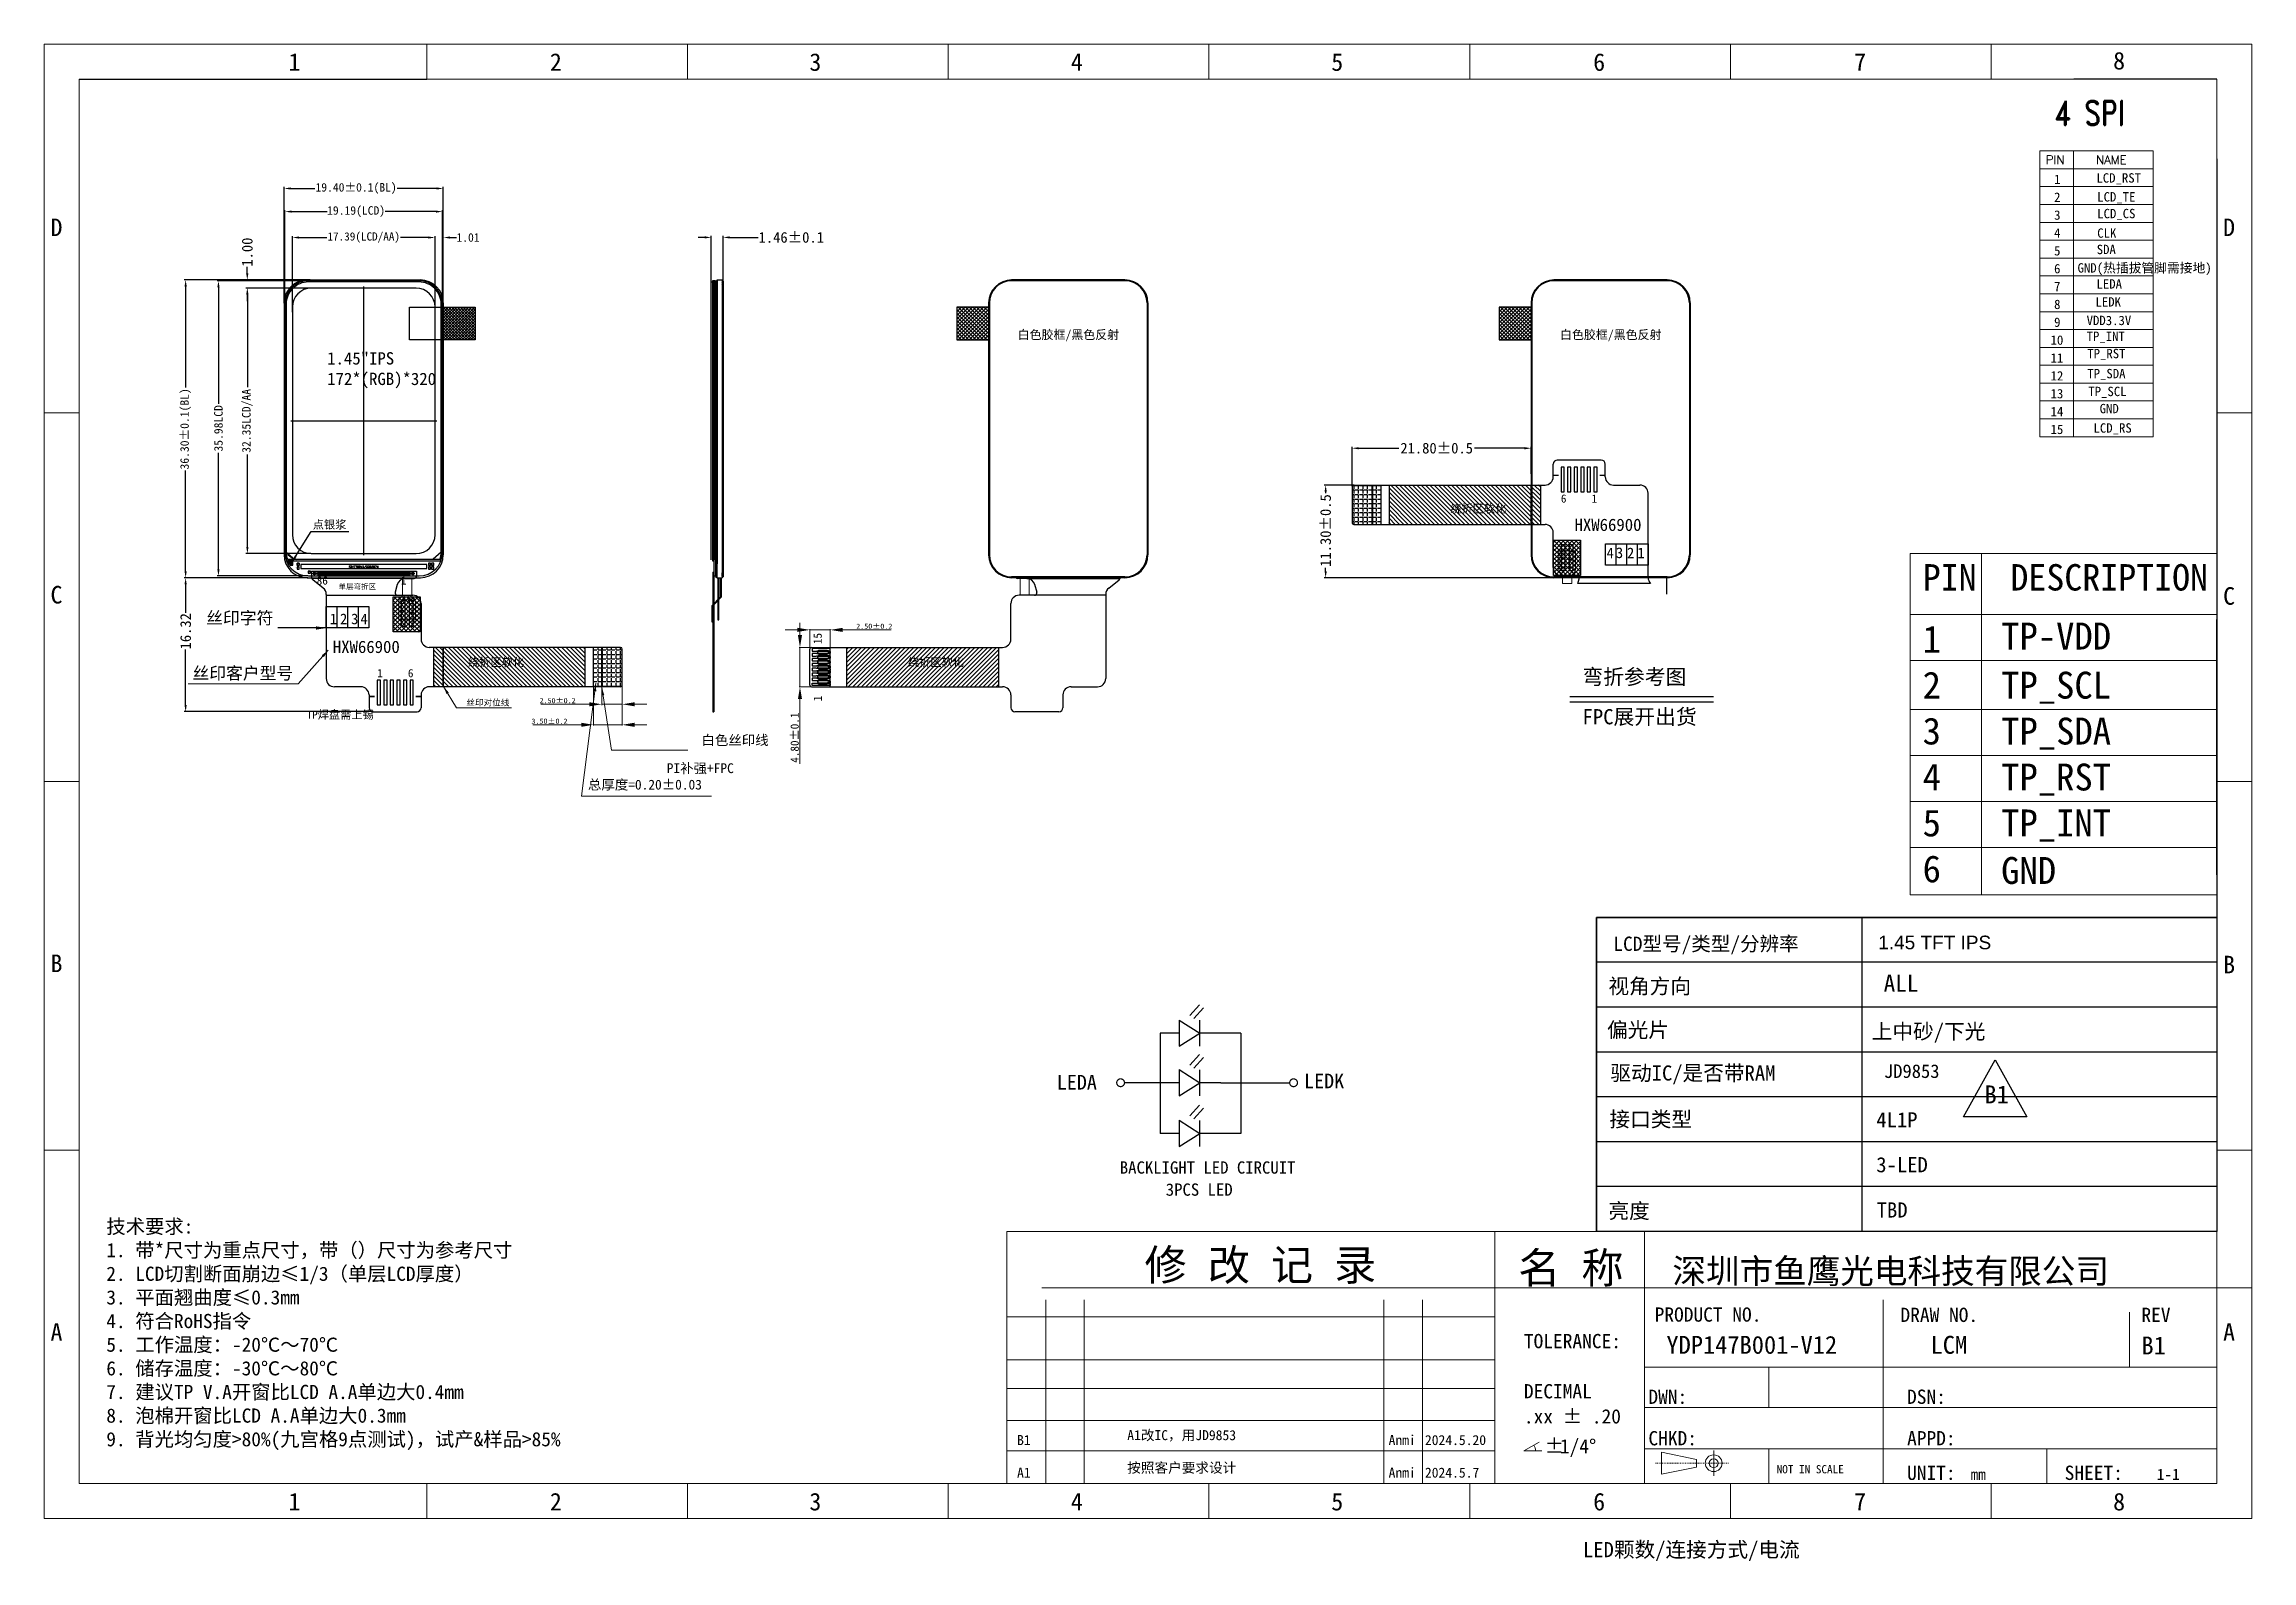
# Model space of a CAD drawing. Header units: inches. Extents: x 153 to 1143, y -4327 to -277.
# Drawn here: x 153.1 to 422.2, y -464.2 to -279.4 of the extents above; entities that cross this region are included whole.
import ezdxf
from ezdxf.enums import TextEntityAlignment as Align

# ---------------------------------------------------------------- set-up
doc = ezdxf.new("R2010")
doc.units = ezdxf.units.IN
doc.header["$MEASUREMENT"] = 0
doc.linetypes.add('ACISOTGB', pattern=[9, 4, -1, 1, -1, 1, -1])
doc.linetypes.add('CENTER', pattern=[0.6, 0.375, -0.075, 0.075, -0.075])
for name, color, linetype in [('', 7, 'Continuous'), ('5剖面线层', 2, 'Continuous'), ('dim', 4, 'Continuous'), ('DIM_06', 6, 'Continuous'), ('dimension', 3, 'Continuous'), ('din', 6, 'Continuous'), ('FPC', 50, 'Continuous'), ('GATE.drawing', 3, 'Continuous'), ('ITO.drawing', 6, 'Continuous'), ('LAYOUT.drawing', 3, 'Continuous'), ('OUTLINE.drawing', 5, 'Continuous'), ('需修改处', 1, 'Continuous')]:
    doc.layers.add(name, color=color, linetype=linetype)
doc.layers.add('BLU', color=2, linetype='Continuous', lineweight=5)
doc.layers.add('图框', color=7, linetype='Continuous', lineweight=25)
doc.styles.add('NOTE', font='ROMANS.shx', dxfattribs={"width": 0.8, "bigfont": 'EXTFONT.shx'})
doc.styles.add('RD', font='ROMAND.shx', dxfattribs={"width": 0.8})
doc.styles.get("Standard").update_dxf_attribs({"font": 'txt', "bigfont": 'gbcbig.shx'})
doc.styles.add('STYLE1', font='SimSun.ttf')
doc.styles.add('TITLE', font='arial.ttf')
doc.styles.add('WMF-新細明體2', font='txt')
doc.styles.add('宋', font='SimSun.ttf', dxfattribs={"height": 2})
doc.styles.add('宋体', font='SimSun.ttf')
doc.styles.add('文字', font='SimSun.ttf')
doc.styles.add('汉字', font='SimSun.ttf')
doc.dimstyles.new('ISO-25$0', dxfattribs={"dimscale": 0.5, "dimtxt": 2, "dimasz": 3, "dimexe": 0.2, "dimexo": 0.1, "dimgap": 0.2, "dimtad": 1, "dimzin": 1, "dimdsep": 46, "dimtxsty": 'Standard', "dimcen": 2.5, "dimclrd": 3, "dimclre": 3, "dimclrt": 3, "dimadec": 0, "dimazin": 0, "dimtfac": 1, "dimtmove": 0, "dimatfit": 0, "dimfxl": 0.8, "dimlwd": 13, "dimlwe": 13, "dimarcsym": 0})
doc.dimstyles.new('ISO-25$7', dxfattribs={"dimscale": 0.5, "dimtxt": 2.5, "dimasz": 2, "dimexe": 0.65, "dimexo": 0, "dimtad": 0, "dimdsep": 46, "dimtxsty": 'TITLE', "dimcen": 1.6, "dimclrd": 7, "dimclre": 73, "dimclrt": 7, "dimazin": 0, "dimtfac": 1, "dimtofl": 0, "dimtmove": 0, "dimatfit": 0, "dimfxl": 1, "dimtolj": 1, "dimlwd": 9, "dimlwe": 9, "dimarcsym": 0})
doc.dimstyles.get("Standard").update_dxf_attribs({"dimtxt": 0.18, "dimasz": 0.18, "dimexe": 0.18, "dimexo": 0.0625, "dimgap": 0.09, "dimtad": 0, "dimtih": 1, "dimtoh": 1, "dimdec": 4, "dimzin": 0, "dimdsep": 46, "dimtxsty": 'Standard', "dimcen": 0.09, "dimadec": 0, "dimazin": 0, "dimtfac": 1, "dimtdec": 4, "dimtofl": 0, "dimtmove": 0, "dimatfit": 3, "dimfxl": 1, "dimtolj": 1, "dimtzin": 0, "dimarcsym": 0})
doc.dimstyles.new('STANDARD$7', dxfattribs={"dimtxt": 1.5, "dimasz": 1.25, "dimexe": 0.25, "dimexo": 0.25, "dimgap": 0.25, "dimtad": 0, "dimzin": 0, "dimdsep": 46, "dimtxsty": 'NOTE', "dimcen": 0.5, "dimclrd": 256, "dimclre": 5, "dimclrt": 256, "dimazin": 0, "dimtfac": 1, "dimtmove": 0, "dimatfit": 1, "dimfxl": 1, "dimtolj": 1, "dimtzin": 0, "dimarcsym": 1})
pattern_1 = [(45, (-342.711534, -1038.217596), (-0.01767766953, 0.01767766953), []), (45, (-342.693856, -1038.217596), (-0.01767766953, 0.01767766953), [0.0125, -0.00625])]

msp = doc.modelspace()

# ---------------------------------------------------------------- texts
at = {"layer": '', "color": 7, "char_height": 1.5, "width": 16.40998}
for s, insert, attachment_point in [('{\\fSimSun|b0|i0|c134|p2;HXW66900}', (339.639, -338.707), 7), ('{\\fSimSun|b0|i0|c134|p2;丝印字符}', (181.074, -348.536), 3), ('{\\fSimSun|b0|i0|c134|p2;HXW66900}', (196.487, -352.058), 3)]:
    msp.add_mtext(s, dxfattribs=dict(at, insert=insert, attachment_point=attachment_point))
at = {"layer": '', "color": 0, "char_height": 1.3, "width": 1.3}
for s, insert, attachment_point in [('{\\fSimSun|b0|i0|c134|p2;4}', (344.432, -342.012), 9), ('{\\fSimSun|b0|i0|c134|p2;3}', (345.566, -342.012), 9), ('{\\fSimSun|b0|i0|c134|p2;2}', (346.919, -342.012), 9), ('{\\fSimSun|b0|i0|c134|p2;1}', (348.187, -342.012), 9), ('{\\fSimSun|b0|i0|c134|p2;1}', (187.939, -348.754), 1), ('{\\fSimSun|b0|i0|c134|p2;2}', (189.207, -348.754), 1), ('{\\fSimSun|b0|i0|c134|p2;3}', (190.56, -348.754), 1), ('{\\fSimSun|b0|i0|c134|p2;4}', (191.694, -348.754), 1)]:
    msp.add_mtext(s, dxfattribs=dict(at, insert=insert, attachment_point=attachment_point))
at = {"lineweight": 0, "style": '宋体'}
for s, height, p in [('1', 2.139, (182.914, -282.603)), ('2', 2.139, (214.774, -282.603)), ('3', 2.139, (246.395, -282.603)), ('4', 2.139, (278.255, -282.603)), ('5', 2.139, (309.996, -282.603)), ('6', 2.139, (341.915, -282.603)), ('7', 2.139, (373.715, -282.603)), ('8', 2.139, (405.277, -282.436)), ('D', 2.139, (153.921, -302.748)), ('D', 2.139, (418.68, -302.748)), ('C ', 2.1395, (153.921, -347.527)), ('C', 2.139, (418.68, -347.677)), ('B', 2.139, (153.921, -392.457)), ('B', 2.139, (418.68, -392.607)), ('A', 2.139, (153.921, -437.386)), ('PRODUCT NO.', 1.73911, (349.403, -435.058)), ('DRAW NO.', 1.7391, (379.36, -435.095)), ('REV', 1.7391, (408.721, -435.095)), ('A', 2.139, (418.675, -437.386)), ('TOLERANCE:', 1.7391, (333.469, -438.296)), ('DECIMAL', 1.7391, (333.469, -444.407)), ('DWN:', 1.7391, (348.644, -445.078)), ('DSN:', 1.7391, (380.165, -445.078)), ('.xx %%p .20', 1.73911, (333.469, -447.467)), ('%%p ', 1.7391, (335.996, -451.078)), ('1/4%%D', 1.7391, (337.858, -451.112)), ('CHKD:', 1.7391, (348.644, -450.132)), ('APPD:', 1.7391, (380.165, -450.132)), ('UNIT:', 1.7391, (380.165, -454.349)), ('mm', 1.3692, (387.903, -454.349)), ('SHEET:', 1.7391, (399.367, -454.349)), ('1-1', 1.3692, (410.596, -454.349)), ('1', 2.139, (182.914, -458.063)), ('2', 2.139, (214.774, -458.063)), ('3', 2.139, (246.395, -458.063)), ('4', 2.139, (278.255, -458.063)), ('5', 2.139, (309.996, -458.063)), ('6', 2.139, (341.915, -458.063)), ('7', 2.139, (373.715, -458.063)), ('8', 2.139, (405.277, -458.063))]:
    msp.add_text(s, height=height, dxfattribs=at).set_placement(p)
at = {"color": 0, "linetype": 'Continuous', "style": '宋体'}
for s, height, rotation, p in [('LCD型号/类型/分辨率', 1.74345, 359.99988, (355.655, -389.869)), ('视角方向', 1.8449, 359.99988, (348.799, -395.09)), ('偏光片', 1.8449, 0.00012, (347.377, -400.416)), ('驱动IC/是否带RAM', 1.84492, 0.00012, (354.068, -405.669)), ('接口类型', 1.8449, 359.99988, (348.928, -411.309)), ('亮度', 1.8449, 0.00024, (346.295, -422.482)), ('LED颗数/连接方式/电流', 1.84492, 0.00012, (353.873, -463.762))]:
    msp.add_text(s, height=height, rotation=rotation, dxfattribs=at).set_placement(p, align=Align.CENTER)
at = {"color": 4, "lineweight": -3, "style": '汉字'}
for s, p in [('LEDA', (276.554, -406.771, 0.002)), ('LEDK', (306.686, -406.619, 0.002))]:
    msp.add_text(s, height=1.7939, dxfattribs=at).set_placement(p)
at = {"linetype": 'ByBlock', "lineweight": 0, "style": '宋体'}
for s, p in [('修 改 记 录', (287.238, -430.027)), ('名 称', (332.776, -430.387))]:
    msp.add_text(s, height=3.7674, dxfattribs=at).set_placement(p)
at = {"color": 7, "linetype": 'ByBlock', "lineweight": 0, "style": '宋体'}
msp.add_text('深圳市鱼鹰光电科技有限公司', height=3, dxfattribs=at).set_placement((351.57, -430.387))
for s, insert, char_height, width, attachment_point in [('{\\fSimSun|b0|i0|c134|p2;绕折区软化}', (331.322, -336.578), 1, 12.40901, 9), ('{\\fSimSun|b0|i0|c134|p2;点银浆}', (185.884, -337.41), 1, 9.22891, 1), ('{\\fSimSun|b0|i0|c134|p2;绕折区软化}', (204.804, -354.188), 1, 12.40901, 1), ('{\\fSimSun|b0|i0|c134|p2;绕折区软化}', (265.23, -354.188), 1, 12.40901, 3), ('{\\fSimSun|b0|i0|c134|p2;弯折参考图}', (340.606, -355.529), 1.8576, 211.91892, 1), ('{\\fSimSun|b0|i0|c134|p2;FPC展开出货}', (340.606, -360.395), 1.8576, 211.91892, 1)]:
    msp.add_mtext(s, dxfattribs=dict(insert=insert, char_height=char_height, width=width, attachment_point=attachment_point))
at = {"color": 1, "char_height": 1, "width": 6.87795}
for s, insert, attachment_point in [('{\\fSimSun|b0|i0|c134|p2;6}', (338.656, -335.248), 9), ('{\\fSimSun|b0|i0|c134|p2;1}', (342.401, -335.248), 9), ('{\\fSimSun|b0|i0|c134|p2;1}', (193.725, -355.518), 1), ('{\\fSimSun|b0|i0|c134|p2;6}', (197.47, -355.518), 1)]:
    msp.add_mtext(s, dxfattribs=dict(at, insert=insert, attachment_point=attachment_point))
at = {"char_height": 1, "width": 16.39202, "attachment_point": 7, "rotation": 90, "style": '宋体'}
for s, insert in [('{\\C1;15}', (247.922, -352.481)), ('{\\C1;1}', (247.922, -359.445))]:
    msp.add_mtext(s, dxfattribs=dict(at, insert=insert))
at = {"color": 6, "insert": (193.309, -360.57), "char_height": 1, "width": 12.40901, "attachment_point": 3}
msp.add_mtext('{\\fSimSun|b0|i0|c134|p2;TP焊盘需上锡}', dxfattribs=at)
at = {"linetype": 'ByBlock', "lineweight": 0, "insert": (364.273, -452.544), "char_height": 1.00214, "width": 11.42153, "attachment_point": 1, "style": '宋体'}
msp.add_mtext('NOT IN SCALE', dxfattribs=at)
at = {"color": 1, "style": '宋体'}
for tag, p in [('上中砂/下光', (375.859, -400.599)), ('TBD', (376.463, -422.365))]:
    msp.add_attdef(tag, p, '', height=1.846, dxfattribs=at)
for tag, p in [('4L1P', (376.413, -411.38)), ('3-LED', (376.413, -416.85))]:
    msp.add_attdef(tag, p, '', height=1.846, rotation=0, dxfattribs=at)
at = {"layer": 'BLU', "color": 0, "lineweight": 5, "style": '宋体'}
for s, p in [('K', (338.391, -343.378)), ('A', (339.421, -343.381))]:
    msp.add_text(s, height=0.407, rotation=180, dxfattribs=at).set_placement(p)
for s, p in [('A', (196.705, -347.266)), ('K', (197.735, -347.269))]:
    msp.add_text(s, height=0.407, dxfattribs=at).set_placement(p)
at = {"layer": 'dim', "lineweight": 5}
for s, p in [('PIN', (397.063, -293.965)), ('NAME', (403.195, -293.965))]:
    msp.add_text(s, height=1.0484, dxfattribs=at).set_placement(p)
for s, height, style, p in [('1', 1.142, 'WMF-新細明體2', (398.08, -296.399)), ('LCD_RST', 1.142, '文字', (403.237, -296.227)), ('2', 1.142, 'WMF-新細明體2', (398.08, -298.576)), ('LCD_TE', 1.142, '文字', (403.335, -298.533)), ('3', 1.142, 'WMF-新細明體2', (398.08, -300.753)), ('LCD_CS', 1.142, '文字', (403.335, -300.568)), ('4', 1.142, 'WMF-新細明體2', (398.08, -302.93)), ('5', 1.142, 'WMF-新細明體2', (398.08, -305.107)), ('SDA', 1.142, '文字', (403.276, -304.943)), ('CLK', 1.142, '文字', (403.335, -302.953)), ('6', 1.142, 'WMF-新細明體2', (398.08, -307.283)), ('GND(热插拔管脚需接地)', 1.14195, '文字', (400.941, -307.188)), ('7', 1.142, 'WMF-新細明體2', (398.08, -309.46)), ('LEDA', 1.142, '文字', (403.248, -309.14)), ('8', 1.142, 'WMF-新細明體2', (398.08, -311.637)), ('LEDK', 1.142, '文字', (403.123, -311.333)), ('9', 1.142, 'WMF-新細明體2', (398.08, -313.814)), ('TP_INT', 1.142, '文字', (402.04, -315.531)), ('VDD3.3V', 1.142, '文字', (402.044, -313.593)), ('10', 1.142, 'WMF-新細明體2', (397.652, -315.991)), ('11', 1.142, 'WMF-新細明體2', (397.652, -318.168)), ('TP_RST', 1.142, '文字', (402.122, -317.63)), ('12', 1.142, 'WMF-新細明體2', (397.652, -320.345)), ('TP_SDA', 1.142, '文字', (402.122, -320.075)), ('13', 1.142, 'WMF-新細明體2', (397.652, -322.521)), ('TP_SCL', 1.142, '文字', (402.252, -322.252)), ('14', 1.142, 'WMF-新細明體2', (397.652, -324.698)), ('GND', 1.142, '文字', (403.634, -324.338)), ('15', 1.142, 'WMF-新細明體2', (397.652, -326.875)), ('LCD_RS', 1.142, '文字', (402.884, -326.702))]:
    msp.add_text(s, height=height, dxfattribs=dict(at, style=style)).set_placement(p)
at = {"layer": 'dim', "lineweight": 5, "insert": (398.081, -286.259), "char_height": 2.975, "attachment_point": 1, "style": 'RD'}
msp.add_mtext_dynamic_manual_height_columns('4 SPI', width=17.88878, gutter_width=7.5, heights=[0], dxfattribs=at)
at = {"layer": 'dim', "color": 0}
for s, insert, char_height, attachment_point in [('{\\fSimSun|b0|i0|c134|p2;丝印客户型号}', (171.222, -355.265), 1.5, 1), ('{\\fSimSun|b0|i0|c134|p2;丝印对位线}', (209.845, -359.225), 0.75, 3)]:
    msp.add_mtext(s, dxfattribs=dict(at, insert=insert, char_height=char_height, attachment_point=attachment_point))
at = {"layer": 'dim', "color": 3, "char_height": 1.2, "attachment_point": 1, "style": 'STYLE1'}
for s, insert in [('^I^I白色丝印线', (223.65, -363.581)), ('^I^IPI补强+FPC \\P总厚度{\\C1;=0.20%%P0.03}', (219.413, -367.001))]:
    msp.add_mtext(s, dxfattribs=dict(at, insert=insert))
at = {"layer": 'dim', "color": 1, "attachment_point": 1, "style": '宋'}
for s, insert, char_height, width in [('{\\fArial|b0|i0|c162|p32;1.\\fArial|b0|i0|c0|p32;45\\fArial|b0|i0|c162|p32; TFT \\fArial|b0|i0|c0|p32;IPS}', (376.651, -388.011), 1.65749, 44.55347), ('ALL', (377.314, -392.776), 2.0719, 40.58602)]:
    msp.add_mtext(s, dxfattribs=dict(at, insert=insert, char_height=char_height, width=width))
at = {"layer": 'dim', "color": 6, "insert": (377.349, -403.697), "char_height": 1.6575, "width": 44.55347, "attachment_point": 1, "style": '宋'}
msp.add_mtext('JD9853', dxfattribs=at)
at = {"layer": 'dim', "lineweight": 0, "insert": (160.723, -422.592), "char_height": 1.72828, "width": 74.45796, "attachment_point": 1, "style": '宋体'}
msp.add_mtext('{\\C0;技术要求:\\P1. 带*尺寸为重点尺寸，带（）尺寸为参考尺寸\\P2. LCD切割断面崩边≤1/3（单层LCD厚度）\\P3. 平面翘曲度≤0.3mm\\P4. 符合RoHS指令\\P5. 工作温度：-20℃～70℃ \\P6. 储存温度：-30℃～80℃\\P7. 建议TP V.A开窗比LCD A.A单边大0.4mm\\P8. 泡棉开窗比LCD A.A单边大0.3mm\\P9. 背光均匀度>80%(九宫格9点测试)，试产&样品>85%}', dxfattribs=at)
at = {"layer": 'DIM_06', "color": 2, "insert": (184.561, -316.897), "char_height": 1.5, "attachment_point": 1}
msp.add_mtext_dynamic_manual_height_columns('\\pi3.077;{\\fSimSun|b0|i0|c134|p2;1.45"IPS\\P\\pi1.077;172*(RGB)*320} ', width=15.65418, gutter_width=0.898, heights=[0], dxfattribs=at)
at = {"layer": 'dimension', "color": 3, "lineweight": 0, "style": '宋体'}
for s, height, p in [('BACKLIGHT LED CIRCUIT', 1.49874, (284.221, -417.018)), ('3PCS LED', 1.4987, (289.825, -419.71))]:
    msp.add_text(s, height=height, dxfattribs=at).set_placement(p)
at = {"layer": 'FPC', "color": 7, "lineweight": 5, "style": '汉字'}
msp.add_text('单层弯折区', height=0.65, dxfattribs=at).set_placement((189.037, -345.78))
at = {"layer": '图框', "color": 3, "lineweight": 0, "style": '宋体'}
for s, height, p in [('PIN', 3.2181, (382.071, -345.946)), ('DESCRIPTION', 3.21806, (392.759, -345.946)), ('1', 3.282, (382.06, -353.513)), ('TP-VDD', 3.2819, (391.628, -353.136)), ('2', 3.282, (382.06, -359.111)), ('TP_SCL', 3.2819, (391.628, -359.121)), ('3', 3.282, (382.06, -364.71)), ('TP_SDA', 3.2819, (391.628, -364.719)), ('4', 3.282, (382.06, -370.308)), ('TP_RST', 3.2819, (391.628, -370.318)), ('5', 3.282, (382.06, -375.907)), ('TP_INT', 3.2819, (391.628, -375.916)), ('6', 3.282, (382.06, -381.505)), ('GND', 3.2819, (391.628, -381.708))]:
    msp.add_text(s, height=height, dxfattribs=at).set_placement(p)
at = {"layer": '需修改处', "color": 6, "linetype": 'ByBlock', "lineweight": 0, "style": '宋体'}
for s, height, p in [('B1', 2.1845, (389.597, -408.452)), ('LCM', 2.1845, (383.029, -438.975)), ('B1', 2.1845, (408.721, -439.055)), ('B1', 1.2171, (271.707, -450.095)), ('A1改IC，用JD9853', 1.21711, (285.135, -449.499)), ('Anmi', 1.2171, (316.983, -450.095)), ('2024.5.20', 1.2171, (321.409, -450.095))]:
    msp.add_text(s, height=height, dxfattribs=at).set_placement(p)
at = {"layer": '需修改处', "color": 6, "linetype": 'ByBlock', "lineweight": 0, "true_color": 0xff00ff, "style": '宋体'}
msp.add_text('YDP147B001-V12', height=2.18453, dxfattribs=at).set_placement((350.839, -438.975))
at = {"layer": '需修改处', "linetype": 'ByBlock', "lineweight": 0, "style": '宋体'}
for s, p in [('A1', (271.707, -454.063)), ('按照客户要求设计', (285.135, -453.467)), ('Anmi', (316.983, -454.063)), ('2024.5.7', (321.409, -454.063))]:
    msp.add_text(s, height=1.2171, dxfattribs=at).set_placement(p)

# ---------------------------------------------------------------- blocks, each defined once
blk = doc.blocks.new('*D5')
at = {"color": 3, "lineweight": -2, "transparency": 16777216}
for p, q in [((185.28, -344.39), (170.21, -344.39)), ((170.39, -345.19), (170.39, -348.67)), ((170.39, -359.91), (170.39, -353.15)), ((193.25, -360.71), (170.21, -360.71))]:
    blk.add_line(p, q, dxfattribs=at)
at = {"color": 3, "transparency": 16777216}
for points in [[(170.25, -345.19), (170.52, -345.19), (170.39, -344.39)], [(170.25, -359.91), (170.52, -359.91), (170.39, -360.71)]]:
    blk.add_solid(points, dxfattribs=at)
at = {"layer": 'Defpoints', "color": 0, "transparency": 16777216}
for p in [(185.34, -344.39), (170.39, -360.71), (193.31, -360.71)]:
    blk.add_point(p, dxfattribs=at)
at = {"color": 3, "transparency": 16777216, "insert": (170.39, -350.91), "char_height": 1.3, "attachment_point": 5, "rotation": 90, "style": '宋体'}
blk.add_mtext('\\A1;16.32', dxfattribs=at)
blk = doc.blocks.new('*D6')
at = {"color": 3, "lineweight": -2, "transparency": 16777216}
for p, q in [((182.39, -310.94), (182.39, -296.76)), ((183.19, -296.94), (186.14, -296.94)), ((200.99, -296.94), (196.18, -296.94)), ((201.79, -311.3), (201.79, -296.76))]:
    blk.add_line(p, q, dxfattribs=at)
at = {"color": 3, "transparency": 16777216}
for points in [[(183.19, -296.81), (183.19, -297.07), (182.39, -296.94)], [(200.99, -296.81), (200.99, -297.07), (201.79, -296.94)]]:
    blk.add_solid(points, dxfattribs=at)
at = {"layer": 'Defpoints', "color": 0, "transparency": 16777216}
for p in [(201.79, -296.94), (182.39, -311), (201.79, -311.37)]:
    blk.add_point(p, dxfattribs=at)
at = {"color": 3, "transparency": 16777216, "insert": (191.16, -296.94), "char_height": 1.3, "attachment_point": 5, "style": '宋体'}
blk.add_mtext('\\A1;{\\H0.8x;19.40%%P0.1(BL)}', dxfattribs=at)
blk = doc.blocks.new('*D7')
at = {"color": 3, "lineweight": -2, "transparency": 16777216}
for p, q in [((182.49, -310.98), (182.49, -299.58)), ((183.29, -299.76), (187.62, -299.76)), ((200.88, -299.76), (194.7, -299.76)), ((201.68, -311.33), (201.68, -299.58))]:
    blk.add_line(p, q, dxfattribs=at)
at = {"color": 3, "transparency": 16777216}
for points in [[(183.29, -299.63), (183.29, -299.89), (182.49, -299.76)], [(200.88, -299.63), (200.88, -299.89), (201.68, -299.76)]]:
    blk.add_solid(points, dxfattribs=at)
at = {"layer": 'Defpoints', "color": 0, "transparency": 16777216}
for p in [(201.68, -299.76), (182.49, -311.04), (201.68, -311.39)]:
    blk.add_point(p, dxfattribs=at)
at = {"color": 3, "transparency": 16777216, "insert": (191.16, -299.76), "char_height": 1.3, "attachment_point": 5, "style": '宋体'}
blk.add_mtext('\\A1;{\\H0.8x;19.19(LCD)}', dxfattribs=at)
blk = doc.blocks.new('*D8')
at = {"color": 3, "lineweight": -2, "transparency": 16777216}
for p, q in [((185.57, -308.09), (170.21, -308.09)), ((170.39, -308.89), (170.39, -321.18)), ((170.39, -343.59), (170.39, -331.3)), ((185.28, -344.39), (170.21, -344.39))]:
    blk.add_line(p, q, dxfattribs=at)
at = {"color": 3, "transparency": 16777216}
for points in [[(170.25, -308.89), (170.52, -308.89), (170.39, -308.09)], [(170.25, -343.59), (170.52, -343.59), (170.39, -344.39)]]:
    blk.add_solid(points, dxfattribs=at)
at = {"layer": 'Defpoints', "color": 0, "transparency": 16777216}
for p in [(185.63, -308.09), (170.39, -344.39), (185.34, -344.39)]:
    blk.add_point(p, dxfattribs=at)
at = {"color": 3, "transparency": 16777216, "insert": (170.39, -326.24), "char_height": 1.3, "attachment_point": 5, "rotation": 90, "style": '宋体'}
blk.add_mtext('\\A1;{\\H0.8x;36.30%%P0.1(BL)}', dxfattribs=at)
blk = doc.blocks.new('*D9')
at = {"color": 3, "lineweight": -2, "transparency": 16777216}
for p, q in [((185.33, -308.19), (174.21, -308.19)), ((174.39, -308.99), (174.39, -323.2)), ((174.39, -343.37), (174.39, -329.16)), ((185.28, -344.17), (174.21, -344.17))]:
    blk.add_line(p, q, dxfattribs=at)
at = {"color": 3, "transparency": 16777216}
for points in [[(174.25, -308.99), (174.52, -308.99), (174.39, -308.19)], [(174.25, -343.37), (174.52, -343.37), (174.39, -344.17)]]:
    blk.add_solid(points, dxfattribs=at)
at = {"layer": 'Defpoints', "color": 0, "transparency": 16777216}
for p in [(185.39, -308.19), (174.39, -344.17), (185.34, -344.17)]:
    blk.add_point(p, dxfattribs=at)
at = {"color": 3, "transparency": 16777216, "insert": (174.39, -326.18), "char_height": 1.3, "attachment_point": 5, "rotation": 90, "style": '宋体'}
blk.add_mtext('\\A1;{\\H0.8x;35.98LCD}', dxfattribs=at)
blk = doc.blocks.new('*D10')
at = {"color": 3, "lineweight": -2, "transparency": 16777216}
for p, q in [((185.7, -309.09), (177.73, -309.09)), ((177.91, -309.89), (177.91, -321.17)), ((177.91, -340.64), (177.91, -329.37)), ((185.63, -341.44), (177.73, -341.44))]:
    blk.add_line(p, q, dxfattribs=at)
at = {"color": 3, "transparency": 16777216}
for points in [[(177.78, -309.89), (178.05, -309.89), (177.91, -309.09)], [(177.78, -340.64), (178.05, -340.64), (177.91, -341.44)]]:
    blk.add_solid(points, dxfattribs=at)
at = {"layer": 'Defpoints', "color": 0, "transparency": 16777216}
for p in [(185.76, -309.09), (177.91, -341.44), (185.69, -341.44)]:
    blk.add_point(p, dxfattribs=at)
at = {"color": 3, "transparency": 16777216, "insert": (177.91, -325.27), "char_height": 1.3, "attachment_point": 5, "rotation": 90, "style": '宋体'}
blk.add_mtext('\\A1;{\\H0.8x;32.35LCD/AA}', dxfattribs=at)
blk = doc.blocks.new('*D11')
at = {"color": 3, "lineweight": -2, "transparency": 16777216}
for p, q in [((199.98, -302.92), (199.18, -302.92)), ((200.78, -311.33), (200.78, -302.74)), ((201.79, -311.3), (201.79, -302.74)), ((202.59, -302.92), (203.39, -302.92))]:
    blk.add_line(p, q, dxfattribs=at)
at = {"color": 3, "transparency": 16777216}
for points in [[(199.98, -302.79), (199.98, -303.05), (200.78, -302.92)], [(202.59, -302.79), (202.59, -303.05), (201.79, -302.92)]]:
    blk.add_solid(points, dxfattribs=at)
at = {"layer": 'Defpoints', "color": 0, "transparency": 16777216}
for p in [(201.79, -302.92), (200.78, -311.39), (201.79, -311.37)]:
    blk.add_point(p, dxfattribs=at)
at = {"color": 3, "transparency": 16777216, "insert": (204.8, -302.92), "char_height": 1.3, "attachment_point": 5, "style": '宋体'}
blk.add_mtext('\\A1;{\\H0.8x;1.01}', dxfattribs=at)
blk = doc.blocks.new('*D12')
at = {"color": 3, "lineweight": -2, "transparency": 16777216}
for p, q in [((177.9, -307.29), (177.9, -306.49)), ((185.34, -308.09), (177.72, -308.09)), ((185.7, -309.09), (177.72, -309.09)), ((177.9, -309.89), (177.9, -310.69))]:
    blk.add_line(p, q, dxfattribs=at)
at = {"color": 3, "transparency": 16777216}
for points in [[(177.76, -307.29), (178.03, -307.29), (177.9, -308.09)], [(177.76, -309.89), (178.03, -309.89), (177.9, -309.09)]]:
    blk.add_solid(points, dxfattribs=at)
at = {"layer": 'Defpoints', "color": 0, "transparency": 16777216}
for p in [(177.9, -308.09), (185.4, -308.09), (185.76, -309.09)]:
    blk.add_point(p, dxfattribs=at)
at = {"color": 3, "transparency": 16777216, "insert": (177.9, -304.7), "char_height": 1.3, "attachment_point": 5, "rotation": 90, "style": '宋体'}
blk.add_mtext('\\A1;1.00', dxfattribs=at)
blk = doc.blocks.new('*D13')
at = {"color": 3, "lineweight": -2, "transparency": 16777216}
for p, q in [((233.64, -302.91), (232.84, -302.91)), ((234.44, -308.28), (234.44, -302.73)), ((235.9, -308.13), (235.9, -302.73)), ((236.7, -302.91), (240.14, -302.91))]:
    blk.add_line(p, q, dxfattribs=at)
at = {"color": 3, "transparency": 16777216}
for points in [[(233.64, -302.77), (233.64, -303.04), (234.44, -302.91)], [(236.7, -302.77), (236.7, -303.04), (235.9, -302.91)]]:
    blk.add_solid(points, dxfattribs=at)
at = {"layer": 'Defpoints', "color": 0, "transparency": 16777216}
for p in [(235.9, -302.91), (234.44, -308.34), (235.9, -308.19)]:
    blk.add_point(p, dxfattribs=at)
at = {"color": 3, "transparency": 16777216, "insert": (244.19, -302.91), "char_height": 1.3, "attachment_point": 5, "style": '宋体'}
blk.add_mtext('\\A1;1.46%%P0.1', dxfattribs=at)
blk = doc.blocks.new('*D14')
at = {"color": 3, "lineweight": -2, "transparency": 16777216}
for p, q in [((312.54, -333.23), (312.54, -328.42)), ((313.34, -328.6), (318.23, -328.6)), ((333.54, -328.6), (327.45, -328.6)), ((334.34, -331.74), (334.34, -328.42))]:
    blk.add_line(p, q, dxfattribs=at)
at = {"color": 3, "transparency": 16777216}
for points in [[(313.34, -328.47), (313.34, -328.74), (312.54, -328.6)], [(333.54, -328.47), (333.54, -328.74), (334.34, -328.6)]]:
    blk.add_solid(points, dxfattribs=at)
at = {"layer": 'Defpoints', "color": 0, "transparency": 16777216}
for p in [(334.34, -328.6), (312.54, -333.29), (334.34, -331.8)]:
    blk.add_point(p, dxfattribs=at)
at = {"color": 3, "transparency": 16777216, "insert": (322.84, -328.6), "char_height": 1.3, "attachment_point": 5, "style": '宋体'}
blk.add_mtext('\\A1;21.80%%P0.5', dxfattribs=at)
blk = doc.blocks.new('*D15')
at = {"color": 3, "lineweight": -2, "transparency": 16777216}
for p, q in [((312.78, -333.09), (309.13, -333.09)), ((309.31, -333.89), (309.31, -334.08)), ((309.31, -343.59), (309.31, -343.18)), ((337.16, -344.39), (309.13, -344.39))]:
    blk.add_line(p, q, dxfattribs=at)
at = {"color": 3, "transparency": 16777216}
for points in [[(309.18, -333.89), (309.45, -333.89), (309.31, -333.09)], [(309.18, -343.59), (309.45, -343.59), (309.31, -344.39)]]:
    blk.add_solid(points, dxfattribs=at)
at = {"layer": 'Defpoints', "color": 0, "transparency": 16777216}
for p in [(312.84, -333.09), (309.31, -344.39), (337.22, -344.39)]:
    blk.add_point(p, dxfattribs=at)
at = {"color": 3, "transparency": 16777216, "insert": (309.31, -338.63), "char_height": 1.3, "attachment_point": 5, "rotation": 90, "style": '宋体'}
blk.add_mtext('\\A1;11.30%%P0.5', dxfattribs=at)
blk = doc.blocks.new('et_pad')
at = {"layer": 'GATE.drawing', "color": 3}
blk.add_lwpolyline([(-0.125, -0.15), (0.125, -0.15), (0.125, 0.15), (-0.125, 0.15), (-0.125, -0.15)], close=True, dxfattribs=at)
blk = doc.blocks.new('plg_left')
at = {"layer": 'OUTLINE.drawing'}
blk.add_lwpolyline([(0.07863, 1.57643), (0.32863, 1.57643), (0.32863, 1.87643), (0.07863, 1.87643), (0.07863, 1.57643)], close=True, dxfattribs=at)
for p in [(0.20363, 1.72643), (0.20363, 1.27643)]:
    blk.add_blockref('et_pad', p)
at = {"rotation": 90}
blk.add_blockref('et_pad', (1.56653, 0.77143), dxfattribs=at)
blk = doc.blocks.new('plg_right')
at = {"row_count": 2, "column_count": 2, "row_spacing": 0.45, "column_spacing": 0.4}
blk.add_blockref('et_pad', (-0.04479, -0.06656), dxfattribs=at)
blk = doc.blocks.new('A$C1F9D72D8')
at = {"layer": '5剖面线层'}
h = blk.add_hatch(color=3, dxfattribs=at)
h.dxf.hatch_style = 1
h.paths.add_polyline_path([(-9.24452, -17.076), (-9.24222, -17.08161), (-9.23907, -17.08927), (-9.2359, -17.09689), (-9.23268, -17.10455), (-9.22948, -17.11211), (-9.22621, -17.11977), (-9.22291, -17.12745), (-9.21964, -17.13497), (-9.21632, -17.14256), (-9.21298, -17.15014), (-9.20962, -17.15767), (-9.20619, -17.1653), (-9.20278, -17.17284), (-9.19935, -17.18037), (-9.19589, -17.18791), (-9.19242, -17.19538), (-9.18891, -17.20289), (-9.18538, -17.21038), (-9.18183, -17.21786), (-9.17823, -17.22537), (-9.17464, -17.23283), (-9.17101, -17.24028), (-9.16739, -17.24769), (-9.16001, -17.26257), (-9.1563, -17.26997), (-9.15257, -17.27736), (-9.14882, -17.28471), (-9.14504, -17.29208), (-9.14125, -17.29941), (-9.13741, -17.30678), (-9.13352, -17.31418), (-9.12966, -17.32151), (-9.1258, -17.32875), (-9.1219, -17.33602), (-9.11794, -17.34334), (-9.11396, -17.35065), (-9.10998, -17.35791), (-9.10597, -17.36516), (-9.10193, -17.37243), (-9.0979, -17.37963), (-9.09385, -17.3868), (-9.08976, -17.394), (-9.08566, -17.40116), (-9.0815, -17.40836), (-9.0773, -17.41559), (-9.07312, -17.42275), (-9.06893, -17.42985), (-9.06471, -17.43697), (-9.06047, -17.44408), (-9.05622, -17.45115), (-9.05191, -17.45826), (-9.04759, -17.46534), (-9.04328, -17.47236), (-9.0389, -17.47944), (-9.03451, -17.48649), (-9.03013, -17.49348), (-9.02573, -17.50045), (-9.02124, -17.50751), (-9.01676, -17.51451), (-9.0123, -17.52144), (-9.00782, -17.52837), (-9.00327, -17.53533), (-8.99874, -17.54222), (-8.99415, -17.54915), (-8.98955, -17.55608), (-8.98496, -17.56292), (-8.98031, -17.56982), (-8.97611, -17.576), (-8.6275, -17.576), (-8.6275, -17.076)])
at = {"layer": '', "color": 1, "linetype": 'ACISOTGB', "ltscale": 0.1}
for p, q in [((0, -16.176), (0, 16.176)), ((-8.6946, 0), (8.6946, 0))]:
    blk.add_line(p, q, dxfattribs=at)
at = {"layer": '', "color": 4}
blk.add_lwpolyline([(-7.6775, -18.006), (7.6775, -18.006), (7.6775, -17.493), (-7.6775, -17.493)], close=True, dxfattribs=at)
at = {"layer": '', "color": 6}
for points in [[(-5.56, -18.806), (-5.49, -18.806), (-5.49, -18.406), (-5.56, -18.406)], [(-5.43, -18.806), (-5.36, -18.806), (-5.36, -18.406), (-5.43, -18.406)], [(-5.3, -18.806), (-5.23, -18.806), (-5.23, -18.406), (-5.3, -18.406)], [(-5.17, -18.806), (-5.1, -18.806), (-5.1, -18.406), (-5.17, -18.406)], [(-5.04, -18.806), (-4.97, -18.806), (-4.97, -18.406), (-5.04, -18.406)], [(-4.91, -18.806), (-4.84, -18.806), (-4.84, -18.406), (-4.91, -18.406)], [(-4.78, -18.806), (-4.71, -18.806), (-4.71, -18.406), (-4.78, -18.406)], [(-4.65, -18.806), (-4.58, -18.806), (-4.58, -18.406), (-4.65, -18.406)], [(-4.52, -18.806), (-4.45, -18.806), (-4.45, -18.406), (-4.52, -18.406)], [(-4.39, -18.806), (-4.32, -18.806), (-4.32, -18.406), (-4.39, -18.406)], [(-4.26, -18.806), (-4.19, -18.806), (-4.19, -18.406), (-4.26, -18.406)], [(-4.13, -18.806), (-4.06, -18.806), (-4.06, -18.406), (-4.13, -18.406)], [(-4, -18.806), (-3.93, -18.806), (-3.93, -18.406), (-4, -18.406)], [(-3.87, -18.806), (-3.8, -18.806), (-3.8, -18.406), (-3.87, -18.406)], [(-3.74, -18.806), (-3.67, -18.806), (-3.67, -18.406), (-3.74, -18.406)], [(-3.61, -18.806), (-3.54, -18.806), (-3.54, -18.406), (-3.61, -18.406)], [(-3.48, -18.806), (-3.41, -18.806), (-3.41, -18.406), (-3.48, -18.406)], [(-3.35, -18.806), (-3.28, -18.806), (-3.28, -18.406), (-3.35, -18.406)], [(-3.22, -18.806), (-3.15, -18.806), (-3.15, -18.406), (-3.22, -18.406)], [(-3.09, -18.806), (-3.02, -18.806), (-3.02, -18.406), (-3.09, -18.406)], [(-2.96, -18.806), (-2.89, -18.806), (-2.89, -18.406), (-2.96, -18.406)], [(-2.83, -18.806), (-2.76, -18.806), (-2.76, -18.406), (-2.83, -18.406)], [(-2.7, -18.806), (-2.63, -18.806), (-2.63, -18.406), (-2.7, -18.406)], [(-2.57, -18.806), (-2.5, -18.806), (-2.5, -18.406), (-2.57, -18.406)], [(-2.44, -18.806), (-2.37, -18.806), (-2.37, -18.406), (-2.44, -18.406)], [(-2.31, -18.806), (-2.24, -18.806), (-2.24, -18.406), (-2.31, -18.406)], [(-2.18, -18.806), (-2.11, -18.806), (-2.11, -18.406), (-2.18, -18.406)], [(-2.05, -18.806), (-1.98, -18.806), (-1.98, -18.406), (-2.05, -18.406)], [(-1.92, -18.806), (-1.85, -18.806), (-1.85, -18.406), (-1.92, -18.406)], [(-1.79, -18.806), (-1.72, -18.806), (-1.72, -18.406), (-1.79, -18.406)], [(-1.66, -18.806), (-1.59, -18.806), (-1.59, -18.406), (-1.66, -18.406)], [(-1.53, -18.806), (-1.46, -18.806), (-1.46, -18.406), (-1.53, -18.406)], [(-1.4, -18.806), (-1.33, -18.806), (-1.33, -18.406), (-1.4, -18.406)], [(-1.27, -18.806), (-1.2, -18.806), (-1.2, -18.406), (-1.27, -18.406)], [(-1.14, -18.806), (-1.07, -18.806), (-1.07, -18.406), (-1.14, -18.406)], [(-1.01, -18.806), (-0.94, -18.806), (-0.94, -18.406), (-1.01, -18.406)], [(-0.88, -18.806), (-0.81, -18.806), (-0.81, -18.406), (-0.88, -18.406)], [(-0.75, -18.806), (-0.68, -18.806), (-0.68, -18.406), (-0.75, -18.406)], [(-0.62, -18.806), (-0.55, -18.806), (-0.55, -18.406), (-0.62, -18.406)], [(-0.49, -18.806), (-0.42, -18.806), (-0.42, -18.406), (-0.49, -18.406)], [(-0.36, -18.806), (-0.29, -18.806), (-0.29, -18.406), (-0.36, -18.406)], [(-0.23, -18.806), (-0.16, -18.806), (-0.16, -18.406), (-0.23, -18.406)], [(-0.1, -18.806), (-0.03, -18.806), (-0.03, -18.406), (-0.1, -18.406)], [(0.03, -18.806), (0.1, -18.806), (0.1, -18.406), (0.03, -18.406)], [(0.16, -18.806), (0.23, -18.806), (0.23, -18.406), (0.16, -18.406)], [(0.29, -18.806), (0.36, -18.806), (0.36, -18.406), (0.29, -18.406)], [(0.42, -18.806), (0.49, -18.806), (0.49, -18.406), (0.42, -18.406)], [(0.55, -18.806), (0.62, -18.806), (0.62, -18.406), (0.55, -18.406)], [(0.68, -18.806), (0.75, -18.806), (0.75, -18.406), (0.68, -18.406)], [(0.81, -18.806), (0.88, -18.806), (0.88, -18.406), (0.81, -18.406)], [(0.94, -18.806), (1.01, -18.806), (1.01, -18.406), (0.94, -18.406)], [(1.07, -18.806), (1.14, -18.806), (1.14, -18.406), (1.07, -18.406)], [(1.2, -18.806), (1.27, -18.806), (1.27, -18.406), (1.2, -18.406)], [(1.33, -18.806), (1.4, -18.806), (1.4, -18.406), (1.33, -18.406)], [(1.46, -18.806), (1.53, -18.806), (1.53, -18.406), (1.46, -18.406)], [(1.59, -18.806), (1.66, -18.806), (1.66, -18.406), (1.59, -18.406)], [(1.72, -18.806), (1.79, -18.806), (1.79, -18.406), (1.72, -18.406)], [(1.85, -18.806), (1.92, -18.806), (1.92, -18.406), (1.85, -18.406)], [(1.98, -18.806), (2.05, -18.806), (2.05, -18.406), (1.98, -18.406)], [(2.11, -18.806), (2.18, -18.806), (2.18, -18.406), (2.11, -18.406)], [(2.24, -18.806), (2.31, -18.806), (2.31, -18.406), (2.24, -18.406)], [(2.37, -18.806), (2.44, -18.806), (2.44, -18.406), (2.37, -18.406)], [(2.5, -18.806), (2.57, -18.806), (2.57, -18.406), (2.5, -18.406)], [(2.63, -18.806), (2.7, -18.806), (2.7, -18.406), (2.63, -18.406)], [(2.76, -18.806), (2.83, -18.806), (2.83, -18.406), (2.76, -18.406)], [(2.89, -18.806), (2.96, -18.806), (2.96, -18.406), (2.89, -18.406)], [(3.02, -18.806), (3.09, -18.806), (3.09, -18.406), (3.02, -18.406)], [(3.15, -18.806), (3.22, -18.806), (3.22, -18.406), (3.15, -18.406)], [(3.28, -18.806), (3.35, -18.806), (3.35, -18.406), (3.28, -18.406)], [(3.41, -18.806), (3.48, -18.806), (3.48, -18.406), (3.41, -18.406)], [(3.54, -18.806), (3.61, -18.806), (3.61, -18.406), (3.54, -18.406)], [(3.67, -18.806), (3.74, -18.806), (3.74, -18.406), (3.67, -18.406)], [(3.8, -18.806), (3.87, -18.806), (3.87, -18.406), (3.8, -18.406)], [(3.93, -18.806), (4, -18.806), (4, -18.406), (3.93, -18.406)], [(4.06, -18.806), (4.13, -18.806), (4.13, -18.406), (4.06, -18.406)], [(4.19, -18.806), (4.26, -18.806), (4.26, -18.406), (4.19, -18.406)], [(4.32, -18.806), (4.39, -18.806), (4.39, -18.406), (4.32, -18.406)], [(4.45, -18.806), (4.52, -18.806), (4.52, -18.406), (4.45, -18.406)], [(4.58, -18.806), (4.65, -18.806), (4.65, -18.406), (4.58, -18.406)], [(4.71, -18.806), (4.78, -18.806), (4.78, -18.406), (4.71, -18.406)], [(4.84, -18.806), (4.91, -18.806), (4.91, -18.406), (4.84, -18.406)], [(4.97, -18.806), (5.04, -18.806), (5.04, -18.406), (4.97, -18.406)], [(5.1, -18.806), (5.17, -18.806), (5.17, -18.406), (5.1, -18.406)], [(5.23, -18.806), (5.3, -18.806), (5.3, -18.406), (5.23, -18.406)], [(5.36, -18.806), (5.43, -18.806), (5.43, -18.406), (5.36, -18.406)], [(5.49, -18.806), (5.56, -18.806), (5.56, -18.406), (5.49, -18.406)]]:
    blk.add_lwpolyline(points, close=True, dxfattribs=at)
at = {"color": 6}
blk.add_lwpolyline([(-8.1275, -17.326), (-7.8775, -17.326), (-7.8775, -17.626), (-8.1275, -17.626)], close=True, dxfattribs=at)
at = {"layer": 'GATE.drawing', "color": 3}
blk.add_lwpolyline([(-9.24452, -17.076), (-9.24222, -17.08161), (-9.23907, -17.08927), (-9.2359, -17.09689), (-9.23268, -17.10455), (-9.22948, -17.11211), (-9.22621, -17.11977), (-9.22291, -17.12745), (-9.21964, -17.13497), (-9.21632, -17.14256), (-9.21298, -17.15014), (-9.20962, -17.15767), (-9.20619, -17.1653), (-9.20278, -17.17284), (-9.19935, -17.18037), (-9.19589, -17.18791), (-9.19242, -17.19538), (-9.18891, -17.20289), (-9.18538, -17.21038), (-9.18183, -17.21786), (-9.17823, -17.22537), (-9.17464, -17.23283), (-9.17101, -17.24028), (-9.16739, -17.24769), (-9.16001, -17.26257), (-9.1563, -17.26997), (-9.15257, -17.27736), (-9.14882, -17.28471), (-9.14504, -17.29208), (-9.14125, -17.29941), (-9.13741, -17.30678), (-9.13352, -17.31418), (-9.12966, -17.32151), (-9.1258, -17.32875), (-9.1219, -17.33602), (-9.11794, -17.34334), (-9.11396, -17.35065), (-9.10998, -17.35791), (-9.10597, -17.36516), (-9.10193, -17.37243), (-9.0979, -17.37963), (-9.09385, -17.3868), (-9.08976, -17.394), (-9.08566, -17.40116), (-9.0815, -17.40836), (-9.0773, -17.41559), (-9.07312, -17.42275), (-9.06893, -17.42985), (-9.06471, -17.43697), (-9.06047, -17.44408), (-9.05622, -17.45115), (-9.05191, -17.45826), (-9.04759, -17.46534), (-9.04328, -17.47236), (-9.0389, -17.47944), (-9.03451, -17.48649), (-9.03013, -17.49348), (-9.02573, -17.50045), (-9.02124, -17.50751), (-9.01676, -17.51451), (-9.0123, -17.52144), (-9.00782, -17.52837), (-9.00327, -17.53533), (-8.99874, -17.54222), (-8.99415, -17.54915), (-8.98955, -17.55608), (-8.98496, -17.56292), (-8.98031, -17.56982), (-8.97611, -17.576), (-8.6275, -17.576), (-8.6275, -17.076), (-9.24452, -17.076)], close=True, dxfattribs=at)
at = {"layer": 'ITO.drawing', "color": 3}
blk.add_lwpolyline([(-8.72523, -17.076), (-9.24337, -17.0788), (-9.24452, -17.076), (-9.24222, -17.08161), (-9.23907, -17.08927), (-9.2359, -17.09689), (-9.23268, -17.10455), (-9.22948, -17.11211), (-9.22621, -17.11977), (-9.22291, -17.12745), (-9.21964, -17.13497), (-9.21632, -17.14256), (-9.21298, -17.15014), (-9.20962, -17.15767), (-9.20619, -17.1653), (-9.20278, -17.17284), (-9.19935, -17.18037), (-9.19589, -17.18791), (-9.19242, -17.19538), (-9.18891, -17.20289), (-9.18538, -17.21038), (-9.18183, -17.21786), (-9.17823, -17.22537), (-9.17464, -17.23283), (-9.17101, -17.24028), (-9.16739, -17.24769), (-9.16001, -17.26257), (-9.1563, -17.26997), (-9.15257, -17.27736), (-9.14882, -17.28471), (-9.14504, -17.29208), (-9.14125, -17.29941), (-9.13741, -17.30678), (-9.13352, -17.31418), (-9.12966, -17.32151), (-9.1258, -17.32875), (-9.1219, -17.33602), (-9.11794, -17.34334), (-9.11396, -17.35065), (-9.10998, -17.35791), (-9.10597, -17.36516), (-9.10193, -17.37243), (-9.0979, -17.37963), (-9.09385, -17.3868), (-9.08976, -17.394), (-9.08566, -17.40116), (-9.0815, -17.40836), (-9.0773, -17.41559), (-9.07312, -17.42275), (-9.06893, -17.42985), (-9.06471, -17.43697), (-9.06047, -17.44408), (-9.05622, -17.45115), (-9.05191, -17.45826), (-9.04759, -17.46534), (-9.04328, -17.47236), (-9.0389, -17.47944), (-9.03451, -17.48649), (-9.03013, -17.49348), (-9.02573, -17.50045), (-9.02124, -17.50751), (-9.01676, -17.51451), (-9.0123, -17.52144), (-9.00782, -17.52837), (-9.00327, -17.53533), (-8.99874, -17.54222), (-8.99415, -17.54915), (-8.98955, -17.55608), (-8.98496, -17.56292), (-8.98031, -17.56982), (-8.97611, -17.576), (-8.6275, -17.576), (-8.6275, -17.076), (-8.72523, -17.076)], close=True, dxfattribs=at)
at = {"layer": 'LAYOUT.drawing', "color": 6}
for p, q in [((6.7446, 17.076), (-6.7446, 17.076)), ((6.7446, 17.076), (-6.7446, 17.076)), ((-9.5946, 14.226), (-9.5946, -16.056)), ((-9.5946, 14.226), (-9.5946, -16.056)), ((9.5946, -16.056), (9.5946, 14.226)), ((9.5946, -16.056), (9.5946, 14.226)), ((-9.40582, -17.076), (9.40582, -17.076)), ((-6.7446, -18.906), (6.7446, -18.906))]:
    blk.add_line(p, q, dxfattribs=at)
for centre, start, end in [((-6.7446, 14.226), 90, 180), ((6.7446, 14.226), 0, 90), ((-6.7446, -16.056), 180, 270), ((6.7446, -16.056), 270, 0)]:
    blk.add_arc(centre, 2.85, start, end, dxfattribs=at)
at = {"layer": 'OUTLINE.drawing', "color": 6}
for p, q in [((6.3946, 16.176), (-6.3946, 16.176)), ((-8.6946, 13.876), (-8.6946, -13.876)), ((8.6946, -13.876), (8.6946, 13.876)), ((-6.3946, -16.176), (6.3946, -16.176))]:
    blk.add_line(p, q, dxfattribs=at)
for points in [[(-5.96, -18.456), (-6.06, -18.456), (-6.06, -18.556), (-6.16, -18.556), (-6.16, -18.656), (-6.06, -18.656), (-6.06, -18.756), (-5.96, -18.756), (-5.96, -18.656), (-5.56, -18.656), (-5.56, -18.556), (-5.96, -18.556), (-5.96, -18.456)], [(5.96, -18.456), (6.06, -18.456), (6.06, -18.556), (6.16, -18.556), (6.16, -18.656), (6.06, -18.656), (6.06, -18.756), (5.96, -18.756), (5.96, -18.656), (5.56, -18.656), (5.56, -18.556), (5.96, -18.556), (5.96, -18.456)]]:
    blk.add_lwpolyline(points, close=True, dxfattribs=at)
for centre, start, end in [((-6.3946, 13.876), 90, 180), ((6.3946, 13.876), 0, 90), ((-6.3946, -13.876), 180, 270), ((6.3946, -13.876), 270, 0)]:
    blk.add_arc(centre, 2.3, start, end, dxfattribs=at)
at = {"color": 6}
for name, p in [('plg_left', (-8.20613, -19.20243)), ('plg_right', (8.04729, -17.85944))]:
    blk.add_blockref(name, p, dxfattribs=at)
at = {"layer": '', "color": 0, "char_height": 1, "width": 0.3898545, "attachment_point": 1}
for s, insert in [('{\\fSimSun|b0|i0|c134|p2;86}', (-5.73296, -18.95543)), ('{\\fSimSun|b0|i0|c134|p2;1}', (4.53408, -18.95543))]:
    blk.add_mtext(s, dxfattribs=dict(at, insert=insert))
at = {"color": 0, "linetype": 'Continuous', "insert": (-9.05519, -17.17798), "char_height": 0.2, "attachment_point": 1}
blk.add_mtext('{\\fMicrosoft YaHei|b0|i0|c134|p34;Ag}', dxfattribs=at)
at = {"color": 6, "linetype": 'Continuous', "attachment_point": 1}
for s, insert, char_height in [('\\fMicrosoft YaHei|b0|i0|c134|p0;VCOM', (-8.28665, -17.86192), 0.13), ('\\fMicrosoft YaHei|b0|i0|c134|p0;GE', (-8.11239, -17.40701), 0.13), ('\\fMicrosoft YaHei|b0|i0|c134|p0;sw', (-6.74904, -18.35009), 0.13), ('{\\C1;STV7789V3/}GC9307N', (-1.80792, -17.65838), 0.25), ('\\fMicrosoft YaHei|b0|i0|c134|p0;GO', (7.8775, -17.43243), 0.13), ('\\fMicrosoft YaHei|b0|i0|c134|p0;DR', (7.89102, -17.86605), 0.13), ('\\fMicrosoft YaHei|b0|i0|c134|p0;DG', (8.2775, -17.42756), 0.13), ('\\fMicrosoft YaHei|b0|i0|c134|p0;DB', (8.29419, -17.85954), 0.13)]:
    blk.add_mtext(s, dxfattribs=dict(at, insert=insert, char_height=char_height))
blk = doc.blocks.new('*D16')
at = {"color": 3, "lineweight": -2, "transparency": 16777216}
for p, q in [((183.39, -312.03), (183.39, -302.74)), ((184.19, -302.92), (187.61, -302.92)), ((199.98, -302.92), (196.57, -302.92)), ((200.78, -312.03), (200.78, -302.74))]:
    blk.add_line(p, q, dxfattribs=at)
at = {"color": 3, "transparency": 16777216}
for points in [[(184.19, -302.79), (184.19, -303.05), (183.39, -302.92)], [(199.98, -302.79), (199.98, -303.05), (200.78, -302.92)]]:
    blk.add_solid(points, dxfattribs=at)
at = {"layer": 'Defpoints', "color": 0, "transparency": 16777216}
for p in [(200.78, -302.92), (183.39, -312.1), (200.78, -312.1)]:
    blk.add_point(p, dxfattribs=at)
at = {"color": 3, "transparency": 16777216, "insert": (192.09, -302.92), "char_height": 1.3, "attachment_point": 5, "style": '宋体'}
blk.add_mtext('\\A1;{\\H0.7692x;17.39(LCD/AA)}', dxfattribs=at)
blk = doc.blocks.new('A$C39B32D12')
at = {"layer": 'BLU', "color": 0, "lineweight": 5}
for p, q in [((-0.64, 2.59), (-0.51, 2.74)), ((-0.3, 3.06), (-0.3, 5.13)), ((0.8, 3.06), (0.8, 5.13)), ((1.14, 2.59), (0.91, 2.74)), ((-0.75, 2.27), (-0.75, 0)), ((-0.45, 1.2), (-0.45, 2)), ((-0.45, 2), (-0.05, 2)), ((-0.45, 0.9), (-0.45, 0.15)), ((-0.05, 2), (-0.05, 1.2)), ((-0.05, 0.9), (-0.05, 0.15)), ((0.55, 2), (0.95, 2)), ((0.55, 1), (0.55, 2)), ((0.55, 0.15), (0.55, 0.7)), ((0.88, 0), (1.25, 0)), ((0.95, 2), (0.95, 1)), ((0.95, 0.7), (0.95, 0.15)), ((1.25, 2.27), (1.25, 0)), ((-0.75, 0), (-0.38, 0))]:
    blk.add_line(p, q, dxfattribs=at)
at = {"layer": 'BLU', "color": 0, "lineweight": 5, "ltscale": 2}
blk.add_lwpolyline([(0.63, 0), (-0.12, 0)], dxfattribs=at)
at = {"layer": 'BLU', "color": 0, "lineweight": 5}
for centre in [(-0.25, 1.05), (0.75, 0.85)]:
    blk.add_circle(centre, 0.125, dxfattribs=at)
for centre, radius, start, end in [((-0.91, 3.24), 0.64, 308.8034, 343.364), ((1.3, 3.06), 0.5, 180, 219.1539), ((-0.25, 2.27), 0.5, 140.8461, 180), ((-0.25, 1.05), 0.25, 143.1301, 216.8699), ((-0.25, 0), 0.25, 143.1301, 180), ((-0.25, 0), 0.125, 0, 180), ((-0.25, 1.05), 0.25, 323.1301, 36.8699), ((-0.25, 0), 0.25, 0, 36.8699), ((0.75, 0.85), 0.25, 143.1301, 216.8699), ((0.75, 0), 0.25, 143.1301, 180), ((0.75, 0), 0.125, 0, 180), ((0.75, 0.85), 0.25, 323.1301, 36.8699), ((0.75, 0), 0.25, 0, 36.8699), ((0.75, 2.27), 0.5, 0, 39.1539)]:
    blk.add_arc(centre, radius, start, end, dxfattribs=at)
at = {"layer": 'BLU', "color": 0, "lineweight": 5, "style": '宋体'}
for s, p in [('A', (-0.36, 2.26)), ('K', (0.26, 2.25))]:
    blk.add_text(s, height=0.694, dxfattribs=at).set_placement(p)
blk = doc.blocks.new('A$C644366BB')
at = {"color": 0}
for p, q in [((-6.9, 17.175), (6.9, 17.175)), ((-9.7, 14.375), (-9.7, -16.325)), ((9.7, 14.375), (9.7, -16.325)), ((-6.9, -19.125), (6.9, -19.125))]:
    blk.add_line(p, q, dxfattribs=at)
at = {"color": 1}
for p, q in [((0, -16.375), (0, 16.375)), ((-8.9, 0), (8.9, 0))]:
    blk.add_line(p, q, dxfattribs=at)
at = {"color": 0}
for centre, start, end in [((-6.9, 14.375), 90, 180), ((6.9, 14.375), 0, 90), ((-6.9, -16.325), 180, 270), ((6.9, -16.325), 270, 0)]:
    blk.add_arc(centre, 2.8, start, end, dxfattribs=at)
blk = doc.blocks.new('A$C45091238')
at = {"color": 0}
for p, q in [((6.9, 0.1), (-6.9, 0.1)), ((-9.7, -2.7), (-9.7, -33.4)), ((9.7, -2.7), (9.7, -33.4)), ((6.9, -36.2), (-6.9, -36.2))]:
    blk.add_line(p, q, dxfattribs=at)
at = {"color": 251}
blk.add_line((6.9, -36.1), (-6.9, -36.1), dxfattribs=at)
at = {"color": 0}
for centre, start, end in [((-6.9, -2.7), 90, 180), ((6.9, -2.7), 0, 90), ((-6.9, -33.4), 180, 270), ((6.9, -33.4), 270, 0)]:
    blk.add_arc(centre, 2.8, start, end, dxfattribs=at)
at = {"color": 251}
blk.add_arc((-6.9, -33.4), 2.7, 180, 270, dxfattribs=at)
at = {"layer": 'dim', "color": 251}
for p, q in [((6.9, 0), (-6.9, 0)), ((-9.6, -2.7), (-9.6, -33.4)), ((9.6, -2.7), (9.6, -33.4))]:
    blk.add_line(p, q, dxfattribs=at)
for centre, start, end in [((-6.9, -2.7), 90, 180), ((6.9, -2.7), 0, 90), ((6.9, -33.4), 270, 0)]:
    blk.add_arc(centre, 2.7, start, end, dxfattribs=at)
at = {"layer": '图框', "color": 0, "style": '宋体'}
blk.add_text('白色胶框/黑色反射', height=1.066, dxfattribs=at).set_placement((-6.16, -7.11))
blk = doc.blocks.new('A$C6E5D1AD4')
at = {"layer": 'dim'}
h = blk.add_hatch(dxfattribs=at)
h.set_pattern_fill('ANSI33', color=0, scale=0.1, style=0)
h.set_pattern_definition(pattern_1)
h.paths.add_polyline_path([(0.3, -0.6), (0.35, -0.6), (0.35, -0.1), (0.3, -0.1)])
h = blk.add_hatch(dxfattribs=at)
h.set_pattern_fill('ANSI33', color=0, scale=0.1, style=0)
h.set_pattern_definition(pattern_1)
h.paths.add_polyline_path([(0.3, -36.2), (0.35, -36.2), (0.35, -35.7), (0.3, -35.7)])
at = {"color": 0}
for p, q in [((-0.3, 0), (-0.3, -34.29)), ((-0.3, 0), (0.3, 0)), ((0.3, 0), (0.3, -36.3)), ((0.35, -0.1), (0.35, -36.2)), ((0.45, -0.1), (0.45, -36.2)), ((-0.3, -34.29), (-0.35, -34.99)), ((-0.35, -34.99), (-0.35, -36.3)), ((-0.35, -36.3), (0.3, -36.3))]:
    blk.add_line(p, q, dxfattribs=at)
at = {"color": 5}
for p, q in [((-0.36, -0.05), (-0.36, -34.29)), ((-0.36, -34.29), (-0.41, -34.99)), ((-0.41, -34.99), (-0.41, -36.25)), ((-0.35, -36.25), (-0.41, -36.25))]:
    blk.add_line(p, q, dxfattribs=at)
at = {"layer": 'dim', "color": 5}
blk.add_line((-0.3, -0.05), (-0.36, -0.05), dxfattribs=at)
at = {"layer": 'dim', "color": 0}
for p, q in [((0.3, -0.1), (0.45, -0.1)), ((0.3, -0.6), (0.35, -0.6)), ((-0.42, -34.75), (-0.44, -34.99)), ((-0.42, -34.75), (-0.39, -34.75)), ((-0.44, -34.99), (-0.44, -36.25)), ((-0.41, -36.25), (-0.44, -36.25)), ((-0.22, -36.3), (-0.22, -41.43)), ((-0.09, -41.43), (-0.09, -36.3)), ((0.3, -35.7), (0.35, -35.7)), ((0.3, -36.2), (0.45, -36.2)), ((-0.22, -41.43), (-0.09, -41.43))]:
    blk.add_line(p, q, dxfattribs=at)
blk = doc.blocks.new('*D21')
at = {"layer": 'Defpoints', "color": 0, "transparency": 16777216}
for p in [(220.09, -357.67), (223.59, -357.48), (223.59, -362.31)]:
    blk.add_point(p, dxfattribs=at)
at = {"layer": 'dim', "color": 3, "lineweight": 13, "transparency": 16777216}
for p, q in [((220.09, -357.72), (220.09, -362.41)), ((223.59, -357.53), (223.59, -362.41)), ((218.59, -362.31), (212.68, -362.31)), ((223.59, -362.31), (220.09, -362.31)), ((225.09, -362.31), (226.59, -362.31))]:
    blk.add_line(p, q, dxfattribs=at)
at = {"layer": 'dim', "color": 3, "transparency": 16777216}
for points in [[(218.59, -362.06), (218.59, -362.56), (220.09, -362.31)], [(225.09, -362.06), (225.09, -362.56), (223.59, -362.31)]]:
    blk.add_solid(points, dxfattribs=at)
at = {"layer": 'dim', "color": 3, "transparency": 16777216, "insert": (214.73, -361.87), "char_height": 1, "attachment_point": 5, "style": '宋体'}
blk.add_mtext('{\\H0.625x;3.50%%P0.2}', dxfattribs=at)
blk = doc.blocks.new('*D22')
at = {"layer": 'Defpoints', "color": 0, "transparency": 16777216}
for p in [(221.09, -357.67), (223.59, -357.48), (223.59, -359.81)]:
    blk.add_point(p, dxfattribs=at)
at = {"layer": 'dim', "color": 3, "lineweight": 13, "transparency": 16777216}
for p, q in [((221.09, -357.72), (221.09, -359.91)), ((223.59, -357.53), (223.59, -359.91)), ((219.59, -359.81), (213.68, -359.81)), ((223.59, -359.81), (221.09, -359.81)), ((225.09, -359.81), (226.59, -359.81))]:
    blk.add_line(p, q, dxfattribs=at)
at = {"layer": 'dim', "color": 3, "transparency": 16777216}
for points in [[(219.59, -359.56), (219.59, -360.06), (221.09, -359.81)], [(225.09, -359.56), (225.09, -360.06), (223.59, -359.81)]]:
    blk.add_solid(points, dxfattribs=at)
at = {"layer": 'dim', "color": 3, "transparency": 16777216, "insert": (215.72, -359.37), "char_height": 1, "attachment_point": 5, "style": '宋体'}
blk.add_mtext('{\\H0.625x;2.50%%P0.2}', dxfattribs=at)
blk = doc.blocks.new('*D23')
at = {"layer": 'Defpoints', "color": 0, "transparency": 16777216}
for p in [(245.25, -352.88), (246.65, -352.88), (246.65, -357.68)]:
    blk.add_point(p, dxfattribs=at)
at = {"layer": 'dim', "color": 3, "lineweight": 13, "transparency": 16777216}
for p, q in [((245.25, -351.38), (245.25, -349.88)), ((246.6, -352.88), (245.15, -352.88)), ((245.25, -352.88), (245.25, -357.68)), ((246.6, -357.68), (245.15, -357.68)), ((245.25, -359.18), (245.25, -367.08))]:
    blk.add_line(p, q, dxfattribs=at)
at = {"layer": 'dim', "color": 3, "transparency": 16777216}
for points in [[(245, -351.38), (245.5, -351.38), (245.25, -352.88)], [(245, -359.18), (245.5, -359.18), (245.25, -357.68)]]:
    blk.add_solid(points, dxfattribs=at)
at = {"layer": 'dim', "color": 3, "transparency": 16777216, "insert": (244.61, -363.88), "char_height": 1, "attachment_point": 5, "rotation": 90, "style": '宋体'}
blk.add_mtext('4.80%%P0.1', dxfattribs=at)
blk = doc.blocks.new('*D24')
at = {"layer": 'Defpoints', "color": 0, "transparency": 16777216}
for p in [(248.95, -350.74), (246.45, -353.08), (248.95, -353.03)]:
    blk.add_point(p, dxfattribs=at)
at = {"layer": 'dim', "color": 3, "lineweight": 13, "transparency": 16777216}
for p, q in [((244.95, -350.74), (243.45, -350.74)), ((246.45, -353.03), (246.45, -350.64)), ((246.45, -350.74), (248.95, -350.74)), ((248.95, -352.98), (248.95, -350.64)), ((250.45, -350.74), (256.36, -350.74))]:
    blk.add_line(p, q, dxfattribs=at)
at = {"layer": 'dim', "color": 3, "transparency": 16777216}
for points in [[(244.95, -350.49), (244.95, -350.99), (246.45, -350.74)], [(250.45, -350.49), (250.45, -350.99), (248.95, -350.74)]]:
    blk.add_solid(points, dxfattribs=at)
at = {"layer": 'dim', "color": 3, "transparency": 16777216, "insert": (254.31, -350.3), "char_height": 1, "attachment_point": 5, "style": '宋体'}
blk.add_mtext('{\\H0.625x;2.50%%P0.2}', dxfattribs=at)

# ---------------------------------------------------------------- dimensions: what is measured, and where the dimension line sits
for base, p1, p2, text, picture, middle in [((201.789, -296.941), (182.389, -310.999), (201.789, -311.365), '{\\H0.8x;<>%%P0.1(BL)}', '*D6', (191.161, -296.941)), ((201.684, -299.759), (182.495, -311.041), (201.684, -311.391), '{\\H0.8x;<>(LCD)}', '*D7', (191.162, -299.759)), ((235.903, -302.906), (234.443, -308.341), (235.903, -308.192), '<>%%P0.1', '*D13', (244.193, -302.906)), ((334.337, -328.602), (312.537, -333.29), (334.337, -331.801), '<>%%P0.5', '*D14', (322.841, -328.602))]:
    dim = msp.add_linear_dim(base=base, p1=p1, p2=p2, text=text, dimstyle='Standard', override={"dimtxt": 1.3, "dimasz": 0.8, "dimtih": 0, "dimtoh": 0, "dimdec": 2, "dimrnd": 0.005, "dimtxsty": '宋体', "dimclrd": 3, "dimclre": 3, "dimclrt": 3, "dimtdec": 2, "dimfxl": 0.2, "dimarcsym": 1})
    dim.commit()
    dim.dimension.update_dxf_attribs({"geometry": picture, "text_midpoint": middle, "dimtype": 160})
dim = msp.add_linear_dim(base=(177.898, -308.091), p1=(185.764, -309.091), p2=(185.403, -308.091), angle=90, dimstyle='Standard', override={"dimtxt": 1.3, "dimasz": 0.8, "dimtih": 0, "dimtoh": 0, "dimdec": 2, "dimrnd": 0.005, "dimtxsty": '宋体', "dimclrd": 3, "dimclre": 3, "dimclrt": 3, "dimtdec": 2, "dimfxl": 0.2, "dimarcsym": 1})
dim.commit()
dim.dimension.update_dxf_attribs({"geometry": '*D12', "text_midpoint": (177.898, -304.704)})
for base, p1, p2, text, picture, middle in [((200.784, -302.921), (183.395, -312.096), (200.784, -312.096), '{\\H0.7692x;<>(LCD/AA)}', '*D16', (192.089, -302.921)), ((201.7891, -302.9215), (200.7837, -311.3914), (201.7891, -311.3655), '{\\H0.8x;<>}', '*D11', (204.7993, -302.9215))]:
    dim = msp.add_linear_dim(base=base, p1=p1, p2=p2, text=text, dimstyle='Standard', override={"dimtxt": 1.3, "dimasz": 0.8, "dimtih": 0, "dimtoh": 0, "dimdec": 2, "dimrnd": 0.005, "dimtxsty": '宋体', "dimclrd": 3, "dimclre": 3, "dimclrt": 3, "dimtdec": 2, "dimfxl": 0.2, "dimarcsym": 1})
    dim.commit()
    dim.dimension.update_dxf_attribs({"geometry": picture, "text_midpoint": middle})
for base, p1, p2, text, picture, middle in [((170.386, -344.392), (185.634, -308.092), (185.345, -344.392), '{\\H0.8x;<>%%P0.1(BL)}', '*D8', (170.386, -326.242)), ((174.387, -344.173), (185.391, -308.191), (185.345, -344.173), '{\\H0.8x;<>LCD}', '*D9', (174.387, -326.182)), ((177.913, -341.443), (185.764, -309.091), (185.695, -341.443), '{\\H0.8x;<>LCD/AA}', '*D10', (177.913, -325.267))]:
    dim = msp.add_linear_dim(base=base, p1=p1, p2=p2, angle=90, text=text, dimstyle='Standard', override={"dimtxt": 1.3, "dimasz": 0.8, "dimtih": 0, "dimtoh": 0, "dimdec": 2, "dimrnd": 0.005, "dimtxsty": '宋体', "dimclrd": 3, "dimclre": 3, "dimclrt": 3, "dimtdec": 2, "dimfxl": 0.2, "dimarcsym": 1})
    dim.commit()
    dim.dimension.update_dxf_attribs({"geometry": picture, "text_midpoint": middle})
dim = msp.add_linear_dim(base=(309.313, -344.392), p1=(312.844, -333.09), p2=(337.218, -344.392), angle=90, text='<>%%P0.5', dimstyle='Standard', override={"dimtxt": 1.3, "dimasz": 0.8, "dimtih": 0, "dimtoh": 0, "dimdec": 2, "dimrnd": 0.005, "dimtxsty": '宋体', "dimclrd": 3, "dimclre": 3, "dimclrt": 3, "dimtdec": 2, "dimfxl": 0.2, "dimarcsym": 1})
dim.commit()
dim.dimension.update_dxf_attribs({"geometry": '*D15', "text_midpoint": (309.313, -338.628), "dimtype": 160})
dim = msp.add_linear_dim(base=(170.386, -360.708), p1=(185.345, -344.392), p2=(193.309, -360.708), angle=90, dimstyle='Standard', override={"dimtxt": 1.3, "dimasz": 0.8, "dimtih": 0, "dimtoh": 0, "dimdec": 2, "dimrnd": 0.005, "dimtxsty": '宋体', "dimclrd": 3, "dimclre": 3, "dimclrt": 3, "dimtdec": 2, "dimfxl": 0.2, "dimarcsym": 1})
dim.commit()
dim.dimension.update_dxf_attribs({"geometry": '*D5', "text_midpoint": (170.386, -350.911), "dimtype": 160})
at = {"layer": 'dim', "color": 3}
for base, p1, p2, angle, text, picture, middle in [((248.945, -350.738), (246.445, -353.076), (248.945, -353.026), 180, '{\\H0.625x;<>%%P0.2}', '*D24', (254.31, -350.738)), ((245.245, -352.876), (246.645, -357.676), (246.645, -352.876), 270, '<>%%P0.1', '*D23', (245.245, -363.878)), ((223.589, -362.307), (220.089, -357.668), (223.589, -357.476), 180, '{\\H0.625x;<>%%P0.2}', '*D21', (214.729, -362.307)), ((223.589, -359.808), (221.089, -357.668), (223.589, -357.476), 180, '{\\H0.625x;<>%%P0.2}', '*D22', (215.725, -359.808))]:
    dim = msp.add_linear_dim(base=base, p1=p1, p2=p2, angle=angle, text=text, dimstyle='ISO-25$0', override={"dimtxsty": '宋体'}, dxfattribs=at)
    dim.commit()
    dim.dimension.update_dxf_attribs({"geometry": picture, "text_midpoint": middle, "dimtype": 160})

# ---------------------------------------------------------------- hatches: boundary and pattern name
h = msp.add_hatch()
h.set_pattern_fill('ANSI37', color=3, scale=2, style=0)
h.set_pattern_definition([(45, (-595.36642, 292.29302), (-0.176776695, 0.176776695), []), (135, (-595.36642, 292.29302), (-0.176776695, -0.176776695), [])])
h.paths.add_polyline_path([(201.684, -315.391), (205.684, -315.391), (205.684, -311.391), (201.684, -311.391)])
h = msp.add_hatch()
h.set_pattern_fill('ANSI37', color=3, scale=0.1, style=0)
h.set_pattern_definition([(45, (7.88227, -503.7723), (-0.2245064, 0.2245064), []), (135, (7.88227, -503.7723), (-0.2245064, -0.2245064), [])])
h.paths.add_polyline_path([(268.251, -315.391), (268.251, -311.391), (264.351, -311.391), (264.351, -315.391)])
h = msp.add_hatch()
h.set_pattern_fill('ANSI37', color=3, scale=0.1, style=0)
h.set_pattern_definition([(45, (73.97398, -503.7723), (-0.2245064, 0.2245064), []), (135, (73.97398, -503.7723), (-0.2245064, -0.2245064), [])])
h.paths.add_polyline_path([(334.342, -315.391), (334.342, -311.391), (330.442, -311.391), (330.442, -315.391)])
h = msp.add_hatch()
h.set_pattern_fill('ANGLE', color=4, scale=2, style=0)
h.set_pattern_definition([(180, (559.6767, -686.2826), (0, -0.55), [0.4, -0.15]), (270, (559.6767, -686.2826), (0.55, -3e-17), [0.4, -0.15])])
h.paths.add_polyline_path([(312.737, -337.89, -0.4142136), (312.537, -337.69), (312.537, -333.29, -0.4142136), (312.737, -333.09), (316.037, -333.09), (316.037, -337.89)])
h = msp.add_hatch()
h.set_pattern_fill('ANSI37', color=2, scale=3, angle=180, style=0)
h.set_pattern_definition([(225, (1071.16766, -782.25003), (0.26516504, -0.26516504), []), (315, (1071.16766, -782.25003), (0.26516504, 0.26516504), [])])
h.paths.add_polyline_path([(337.059, -344.103), (340.36, -344.103), (340.36, -339.819), (337.059, -339.819)])
h = msp.add_hatch()
h.set_pattern_fill('ANSI37', color=2, scale=3, style=0)
h.set_pattern_definition([(45, (-535.14833, 91.4313), (-0.26516504, 0.26516504), []), (135, (-535.14833, 91.4313), (-0.26516504, -0.26516504), [])])
h.paths.add_polyline_path([(198.961, -346.715), (195.659, -346.715), (195.659, -351), (198.961, -351)])
h = msp.add_hatch()
h.set_pattern_fill('ANGLE', color=4, scale=2, style=0)
h.set_pattern_definition([(0, (-23.5507, -4.48324), (0, 0.55), [0.4, -0.15]), (90, (-23.5507, -4.48324), (-0.55, 3e-17), [0.4, -0.15])])
h.paths.add_polyline_path([(223.389, -352.876, -0.4142136), (223.589, -353.076), (223.589, -357.476, -0.4142136), (223.389, -357.676), (220.089, -357.676), (220.089, -352.876)])
at = {"layer": 'din'}
h = msp.add_hatch(dxfattribs=at)
h.set_pattern_fill('ANSI31', color=30, scale=3, style=0)
h.set_pattern_definition([(315, (66.0917, -690.76586), (-0.26516504, -0.26516504), [])])
h.paths.add_polyline_path([(317.037, -337.89), (317.037, -333.09), (335.529, -333.09), (335.529, -337.89)])
h.paths.add_polyline_path([(324.094, -336.828), (331.572, -336.828), (331.572, -335.017), (324.094, -335.017)], flags=24)
h = msp.add_hatch(dxfattribs=at)
h.set_pattern_fill('ANSI31', color=30, scale=3, style=0)
h.set_pattern_definition([(135, (470.0343, 0), (0.26516504, 0.26516504), [])])
h.paths.add_polyline_path([(219.089, -352.876), (219.089, -357.676), (200.597, -357.676), (200.597, -352.876)])
h.paths.add_polyline_path([(212.032, -353.938), (204.554, -353.938), (204.554, -355.749), (212.032, -355.749)], flags=24)
h = msp.add_hatch(dxfattribs=at)
h.set_pattern_fill('ANSI31', color=30, scale=3, style=0)
h.paths.add_polyline_path([(250.945, -352.876), (250.945, -357.676), (269.437, -357.676), (269.437, -352.876)])
h.paths.add_polyline_path([(258.002, -353.938), (265.48, -353.938), (265.48, -355.749), (258.002, -355.749)], flags=24)

# ---------------------------------------------------------------- linework, layer by layer
at = {"layer": '', "color": 0}
for p, q in [((344.703, -342.853), (344.703, -340.253)), ((346.003, -342.853), (346.003, -340.253)), ((347.303, -342.853), (347.303, -340.253)), ((188.823, -347.912), (188.823, -350.512)), ((190.123, -347.912), (190.123, -350.512)), ((191.423, -347.912), (191.423, -350.512))]:
    msp.add_line(p, q, dxfattribs=at)
at = {"layer": '', "color": 6}
for points in [[(338.443, -343.526), (338.043, -343.526), (338.043, -340.326), (338.443, -340.326)], [(339.443, -343.526), (339.043, -343.526), (339.043, -340.326), (339.443, -340.326)], [(196.683, -347.121), (197.083, -347.121), (197.083, -350.321), (196.683, -350.321)], [(197.683, -347.121), (198.083, -347.121), (198.083, -350.321), (197.683, -350.321)]]:
    msp.add_lwpolyline(points, close=True, dxfattribs=at)
at = {"layer": '', "color": 0}
for points in [[(348.603, -342.853), (343.403, -342.853), (343.403, -340.253), (348.603, -340.253)], [(187.523, -347.912), (192.723, -347.912), (192.723, -350.512), (187.523, -350.512)]]:
    msp.add_lwpolyline(points, close=True, dxfattribs=at)
at = {"lineweight": 0}
for p, q in [((153.146, -279.351), (422.179, -279.351)), ((153.146, -459.068), (153.146, -279.351)), ((199.779, -283.63), (199.779, -279.351)), ((231.55, -283.63), (231.55, -279.351)), ((263.322, -283.63), (263.322, -279.351)), ((295.093, -283.63), (295.093, -279.351)), ((295.093, -282.053), (295.093, -279.351)), ((326.865, -283.63), (326.865, -279.351)), ((358.636, -283.63), (358.636, -279.351)), ((390.408, -279.351), (390.408, -283.63)), ((422.179, -279.351), (422.179, -459.068)), ((295.093, -283.487), (295.093, -282.053)), ((157.425, -283.63), (417.9, -283.63)), ((157.425, -454.789), (157.425, -283.63)), ((417.9, -283.63), (157.425, -283.63)), ((157.425, -283.63), (157.425, -454.789)), ((417.9, -283.63), (417.9, -454.789)), ((417.9, -454.789), (417.9, -283.63)), ((153.146, -324.28), (157.425, -324.28)), ((417.9, -324.28), (422.179, -324.28)), ((157.425, -369.21), (153.146, -369.21)), ((155.849, -369.21), (153.146, -369.21)), ((157.282, -369.21), (155.849, -369.21)), ((417.9, -369.21), (422.179, -369.21)), ((417.9, -369.21), (422.179, -369.21)), ((419.477, -369.21), (422.179, -369.21)), ((391.63, -381.053), (391.63, -381.054)), ((391.63, -381.053), (391.63, -381.054)), ((153.146, -414.139), (157.425, -414.139)), ((417.9, -448.285), (417.9, -413.25)), ((417.9, -414.139), (422.179, -414.139)), ((157.425, -454.789), (157.425, -419.754)), ((417.9, -424.073), (270.44, -424.073)), ((417.9, -454.789), (417.9, -424.073)), ((274.719, -430.922), (422.179, -430.922)), ((377.263, -454.789), (377.263, -432.391)), ((407.265, -440.602), (407.265, -433.902)), ((422.179, -435.071), (422.179, -448.285)), ((422.179, -438.242), (422.179, -448.285)), ((422.179, -438.242), (422.179, -448.285)), ((417.9, -440.602), (348.157, -440.602)), ((354.505, -451.844), (350.242, -450.976)), ((350.242, -450.976), (350.242, -453.651)), ((354.505, -452.784), (354.505, -451.844)), ((356.597, -453.859), (356.597, -450.769)), ((350.242, -453.651), (354.505, -452.784)), ((417.9, -454.789), (157.425, -454.789)), ((417.9, -454.789), (157.425, -454.789)), ((157.425, -454.789), (417.9, -454.789)), ((157.425, -454.789), (195.57, -454.789)), ((189.982, -454.789), (157.425, -454.789)), ((157.425, -454.789), (204.208, -454.789)), ((157.425, -454.789), (417.9, -454.789)), ((199.779, -459.068), (199.779, -454.789)), ((207.642, -454.789), (286.765, -454.789)), ((231.55, -459.068), (231.55, -454.789)), ((240.647, -454.789), (240.647, -454.789)), ((240.647, -454.789), (240.647, -454.789)), ((263.322, -459.068), (263.322, -454.789)), ((295.093, -459.068), (295.093, -454.789)), ((295.093, -454.789), (295.093, -459.068)), ((295.093, -454.933), (295.093, -456.366)), ((295.093, -456.366), (295.093, -459.068)), ((320.477, -454.789), (417.9, -454.789)), ((320.477, -454.789), (348.157, -454.789)), ((326.865, -459.068), (326.865, -454.789)), ((345.263, -454.789), (417.9, -454.789)), ((417.9, -454.789), (348.157, -454.789)), ((358.636, -459.068), (358.636, -454.789)), ((390.408, -459.068), (390.408, -454.789)), ((422.179, -459.068), (153.146, -459.068))]:
    msp.add_line(p, q, dxfattribs=at)
for p, q in [((157.425, -283.63), (199.779, -283.63)), ((417.9, -283.63), (400.499, -283.63)), ((417.9, -293.319), (417.9, -380.608)), ((417.9, -293.319), (417.9, -375.807)), ((182.645, -341.273), (183.645, -342.143)), ((201.534, -341.273), (200.533, -342.143)), ((235.508, -346.773), (234.523, -347.821)), ((234.648, -347.821), (235.633, -346.773)), ((235.508, -344.373), (235.508, -346.773)), ((235.633, -344.373), (235.633, -346.773)), ((350.878, -346.373), (350.878, -344.392)), ((234.523, -347.821), (234.523, -349.771)), ((234.648, -347.821), (234.648, -349.771)), ((234.648, -349.771), (234.648, -347.821)), ((417.9, -373.214), (417.9, -349.475)), ((234.523, -349.771), (234.648, -349.771)), ((339.078, -358.853), (356.556, -358.853)), ((339.078, -359.52), (356.556, -359.52)), ((417.9, -383.05), (417.9, -424.073)), ((417.9, -385.784), (342.321, -385.785)), ((342.321, -385.785), (342.321, -424.073)), ((374.673, -424.073), (374.673, -385.785)), ((417.9, -391.254), (342.321, -391.254)), ((417.9, -396.724), (342.321, -396.724)), ((417.9, -402.194), (342.321, -402.194)), ((387.059, -410.088), (390.907, -403.155)), ((390.907, -403.155), (394.756, -410.088)), ((417.9, -407.663), (342.321, -407.663)), ((417.9, -413.133), (342.321, -413.133)), ((417.9, -418.603), (342.321, -418.603)), ((417.9, -424.073), (342.321, -424.073)), ((417.9, -424.073), (354.917, -424.073))]:
    msp.add_line(p, q)
at = {"color": 2}
for p, q in [((234.443, -342.193), (234.443, -308.341)), ((234.443, -308.341), (234.573, -308.341)), ((234.973, -342.193), (234.973, -308.341)), ((234.973, -308.341), (235.103, -308.341))]:
    msp.add_line(p, q, dxfattribs=at)
at = {"color": 6}
for p, q in [((234.973, -308.191), (234.573, -308.191)), ((234.573, -308.191), (234.573, -342.343)), ((234.773, -308.191), (234.773, -344.173)), ((234.973, -308.341), (234.973, -308.191)), ((234.973, -339.137), (234.973, -344.173)), ((234.573, -342.343), (234.773, -342.343)), ((234.773, -344.173), (234.973, -344.173))]:
    msp.add_line(p, q, dxfattribs=at)
at = {"color": 3}
msp.add_line((201.684, -315.391), (201.684, -311.391), dxfattribs=at)
at = {"color": 4, "linetype": 'Continuous'}
msp.add_line((417.9, -380.608), (417.9, -354.751), dxfattribs=at)
at = {"color": 4, "lineweight": -3}
for p, q in [((292.758, -397.744), (293.941, -396.444)), ((293.24, -398.12), (294.423, -396.821)), ((293.24, -398.12), (294.423, -396.821)), ((291.442, -399.886), (289.135, -399.886)), ((289.135, -399.886), (289.135, -406.385)), ((291.442, -398.291), (291.442, -401.48)), ((291.442, -398.291), (293.977, -399.886)), ((291.442, -401.48), (293.977, -399.886)), ((293.977, -401.47), (293.977, -398.301)), ((298.961, -399.886), (293.977, -399.886)), ((298.961, -399.886), (298.961, -412.11)), ((292.758, -403.796), (293.941, -402.496)), ((293.24, -404.172), (294.423, -402.873)), ((293.24, -404.172), (294.423, -402.873)), ((289.135, -405.938), (284.798, -405.938)), ((291.442, -405.938), (289.135, -405.938)), ((289.135, -405.938), (289.135, -412.11)), ((291.442, -404.343), (291.442, -407.532)), ((291.442, -404.343), (293.977, -405.938)), ((291.442, -407.532), (293.977, -405.938)), ((293.977, -407.522), (293.977, -404.353)), ((296.52, -405.938), (293.977, -405.938)), ((296.52, -405.938), (304.93, -405.938)), ((292.758, -409.968), (293.941, -408.668)), ((291.442, -410.515), (291.442, -413.704)), ((291.442, -410.515), (293.977, -412.11)), ((293.24, -410.344), (294.423, -409.045)), ((293.977, -413.694), (293.977, -410.525)), ((291.442, -412.11), (289.135, -412.11)), ((291.442, -413.704), (293.977, -412.11)), ((298.961, -412.11), (293.977, -412.11))]:
    msp.add_line(p, q, dxfattribs=at)
at = {"linetype": 'ByBlock', "lineweight": 0}
for p, q in [((270.44, -424.073), (270.44, -454.789)), ((329.925, -424.073), (329.925, -454.789)), ((348.157, -424.073), (348.157, -454.789)), ((275.197, -432.391), (275.197, -454.789)), ((279.887, -432.391), (279.887, -454.789)), ((316.408, -432.391), (316.408, -454.789)), ((321.122, -432.391), (321.122, -454.789)), ((329.925, -434.483), (270.44, -434.483)), ((329.925, -439.716), (270.44, -439.716)), ((363.331, -440.602), (363.331, -445.521)), ((329.925, -443.212), (270.44, -443.212)), ((417.9, -445.521), (348.157, -445.521)), ((329.925, -447.099), (270.44, -447.099)), ((329.925, -447.099), (270.44, -447.099)), ((329.925, -450.821), (270.44, -450.821)), ((417.9, -450.575), (348.157, -450.575)), ((363.331, -450.575), (363.331, -454.789)), ((397.182, -450.575), (397.182, -454.789))]:
    msp.add_line(p, q, dxfattribs=at)
at = {"linetype": 'CENTER', "lineweight": 0, "ltscale": 0.1}
msp.add_line((358.411, -452.314), (349.491, -452.314), dxfattribs=at)
at = {"color": 3}
msp.add_lwpolyline([(197.684, -311.391), (205.684, -311.391), (205.684, -315.391), (197.684, -315.391)], close=True, dxfattribs=at)
for points in [[(268.251, -311.391), (264.351, -311.391), (264.351, -315.391), (268.251, -315.391)], [(334.342, -311.391), (330.442, -311.391), (330.442, -315.391), (334.342, -315.391)]]:
    msp.add_lwpolyline(points, dxfattribs=at)
at = {"color": 1}
for points in [[(338.395, -330.904), (337.995, -330.904), (337.995, -333.904), (338.395, -333.904)], [(339.195, -330.904), (338.795, -330.904), (338.795, -333.904), (339.195, -333.904)], [(339.995, -330.904), (339.595, -330.904), (339.595, -333.904), (339.995, -333.904)], [(340.795, -330.904), (340.395, -330.904), (340.395, -333.904), (340.795, -333.904)], [(341.595, -330.904), (341.195, -330.904), (341.195, -333.904), (341.595, -333.904)], [(342.395, -330.904), (341.995, -330.904), (341.995, -333.904), (342.395, -333.904)], [(193.731, -359.861), (194.131, -359.861), (194.131, -356.861), (193.731, -356.861)], [(194.531, -359.861), (194.931, -359.861), (194.931, -356.861), (194.531, -356.861)], [(195.331, -359.861), (195.731, -359.861), (195.731, -356.861), (195.331, -356.861)], [(196.131, -359.861), (196.531, -359.861), (196.531, -356.861), (196.131, -356.861)], [(196.931, -359.861), (197.331, -359.861), (197.331, -356.861), (196.931, -356.861)], [(197.731, -359.861), (198.131, -359.861), (198.131, -356.861), (197.731, -356.861)]]:
    msp.add_lwpolyline(points, close=True, dxfattribs=at)
at = {"color": 0, "const_width": 0.2}
for points in [[(315.037, -333.09), (315.037, -337.89)], [(337.695, -331.904), (337.043, -331.904)], [(342.695, -331.904), (343.387, -331.904)], [(221.089, -357.676), (221.089, -352.876)], [(193.431, -358.861), (192.739, -358.861)], [(198.431, -358.861), (199.083, -358.861)]]:
    msp.add_lwpolyline(points, dxfattribs=at)
at = {"color": 4}
for points in [[(316.037, -333.09), (316.037, -337.89)], [(220.089, -357.676), (220.089, -352.876)]]:
    msp.add_lwpolyline(points, dxfattribs=at)
at = {"const_width": 0.2}
for points in [[(334.337, -337.89), (334.337, -333.09)], [(201.789, -352.876), (201.789, -357.676)]]:
    msp.add_lwpolyline(points, dxfattribs=at)
at = {"color": 2}
for points in [[(337.059, -339.819), (340.36, -339.819), (340.36, -344.103), (337.059, -344.103)], [(198.961, -351), (195.659, -351), (195.659, -346.715), (198.961, -346.715)]]:
    msp.add_lwpolyline(points, close=True, dxfattribs=at)
msp.add_lwpolyline([(342.321, -385.785), (417.9, -385.785), (417.9, -424.073), (342.321, -424.073)], close=True)
at = {"color": 4, "lineweight": -3, "const_width": 0.149}
for points in [[(283.852, -405.935, 1), (284.798, -405.935, 1)], [(304.93, -405.938, 1), (305.877, -405.938, 1)]]:
    msp.add_lwpolyline(points, format="xyb", close=True, dxfattribs=at)
msp.add_lwpolyline([(394.756, -410.088), (387.059, -410.088)])
at = {"lineweight": 0}
msp.add_lwpolyline([(335.647, -450.815), (333.469, -450.815), (335.349, -449.73)], dxfattribs=at)
msp.add_lwpolyline([(334.889, -450.815, 0.1316525), (334.699, -450.105)], format="xyb", dxfattribs=at)
msp.add_arc((184.345, -340.133), 2.048, 213.84895, 259.05393)
for radius, start, end in [(1.022, 0, 180), (0.54, 0, 180), (1.022, 180, 0), (0.54, 180, 0)]:
    msp.add_arc((356.597, -452.314), radius, start, end, dxfattribs=at)
at = {"layer": 'BLU', "color": 0, "lineweight": 5}
for p, q in [((338.118, -341.126), (337.743, -341.126)), ((337.743, -343.396), (337.743, -341.126)), ((338.043, -341.826), (338.043, -341.276)), ((338.443, -341.276), (338.443, -341.826)), ((339.043, -342.026), (339.043, -341.276)), ((339.743, -341.126), (339.368, -341.126)), ((339.443, -342.026), (339.443, -341.276)), ((339.743, -343.396), (339.743, -341.126)), ((337.855, -343.712), (338.081, -343.866)), ((338.043, -343.126), (338.043, -342.126)), ((338.443, -343.126), (338.043, -343.126)), ((338.193, -344.182), (338.193, -345.073)), ((338.443, -342.126), (338.443, -343.126)), ((339.043, -343.126), (339.043, -342.326)), ((339.443, -343.126), (339.043, -343.126)), ((339.293, -344.182), (339.293, -345.073)), ((339.443, -342.326), (339.443, -343.126)), ((339.631, -343.712), (339.505, -343.866)), ((196.495, -346.935), (196.621, -346.781)), ((198.271, -346.935), (198.045, -346.781)), ((272.102, -346.465), (272.102, -344.392)), ((273.201, -346.465), (273.201, -344.392)), ((339.293, -345.073), (338.193, -345.073)), ((196.383, -347.251), (196.383, -349.521)), ((196.383, -349.521), (196.758, -349.521)), ((196.683, -348.321), (196.683, -347.521)), ((196.683, -347.521), (197.083, -347.521)), ((196.683, -348.621), (196.683, -349.371)), ((197.083, -347.521), (197.083, -348.321)), ((197.083, -348.621), (197.083, -349.371)), ((197.683, -347.521), (198.083, -347.521)), ((197.683, -348.521), (197.683, -347.521)), ((197.683, -349.371), (197.683, -348.821)), ((198.008, -349.521), (198.383, -349.521)), ((198.083, -347.521), (198.083, -348.521)), ((198.083, -348.821), (198.083, -349.371)), ((198.383, -347.251), (198.383, -349.521))]:
    msp.add_line(p, q, dxfattribs=at)
at = {"layer": 'BLU', "color": 0, "lineweight": 5, "ltscale": 2}
for points in [[(338.368, -341.126), (339.118, -341.126)], [(197.758, -349.521), (197.008, -349.521)]]:
    msp.add_lwpolyline(points, dxfattribs=at)
at = {"layer": 'BLU', "color": 0, "lineweight": 5}
for centre in [(338.243, -341.976), (339.243, -342.176), (196.883, -348.471), (197.883, -348.671)]:
    msp.add_circle(centre, 0.125, dxfattribs=at)
for centre, radius, start, end in [((338.243, -341.126), 0.25, 180, 216.8699), ((338.243, -341.126), 0.125, 180, 0), ((338.243, -341.126), 0.25, 323.1301, 0), ((339.243, -341.126), 0.25, 180, 216.8699), ((339.243, -341.126), 0.125, 180, 0), ((339.243, -341.126), 0.25, 323.1301, 0), ((338.243, -343.396), 0.5, 180, 219.15389), ((338.243, -341.976), 0.25, 143.1301, 216.8699), ((337.693, -344.182), 0.5, 0, 39.15389), ((338.243, -341.976), 0.25, 323.1301, 36.8699), ((339.243, -342.176), 0.25, 143.1301, 216.8699), ((339.907, -344.365), 0.64, 128.80342, 163.36404), ((339.243, -342.176), 0.25, 323.1301, 36.8699), ((339.243, -343.396), 0.5, 320.84611, 0), ((196.883, -347.251), 0.5, 140.84611, 180), ((196.22, -346.282), 0.64, 308.80342, 343.36404), ((198.433, -346.465), 0.5, 180, 219.15389), ((197.883, -347.251), 0.5, 0, 39.15389), ((271.602, -346.465), 0.5, 353.29554, 360), ((273.815, -346.282), 0.64, 196.63596, 202.17571), ((196.883, -348.471), 0.25, 143.1301, 216.8699), ((196.883, -349.521), 0.25, 143.1301, 180), ((196.883, -349.521), 0.125, 0, 180), ((196.883, -348.471), 0.25, 323.1301, 36.8699), ((196.883, -349.521), 0.25, 0, 36.8699), ((197.883, -348.671), 0.25, 143.1301, 216.8699), ((197.883, -349.521), 0.25, 143.1301, 180), ((197.883, -349.521), 0.125, 0, 180), ((197.883, -348.671), 0.25, 323.1301, 36.8699), ((197.883, -349.521), 0.25, 0, 36.8699)]:
    msp.add_arc(centre, radius, start, end, dxfattribs=at)
at = {"layer": 'dim', "lineweight": 5}
for points in [[(396.332, -327.196), (396.332, -292.367), (410.134, -292.367), (410.134, -327.196)], [(400.435, -292.367), (400.435, -327.196)], [(396.332, -294.544), (410.134, -294.544)], [(396.332, -296.72), (410.134, -296.72)], [(396.332, -298.897), (410.134, -298.897)], [(396.332, -301.074), (410.134, -301.074)], [(396.332, -303.251), (410.134, -303.251)], [(396.332, -305.428), (410.134, -305.428)], [(396.332, -307.605), (410.134, -307.605)], [(396.332, -309.781), (410.134, -309.781)], [(396.332, -311.958), (410.134, -311.958)], [(396.332, -314.135), (410.134, -314.135)], [(396.332, -316.312), (410.134, -316.312)], [(396.332, -318.489), (410.134, -318.489)], [(396.332, -320.666), (410.134, -320.666)], [(396.332, -322.843), (410.134, -322.843)], [(396.332, -325.019), (410.134, -325.019)], [(396.332, -327.196), (410.134, -327.196)]]:
    msp.add_lwpolyline(points, dxfattribs=at)
at = {"layer": 'din', "color": 30}
for p, q in [((337.043, -332.09), (337.043, -330.54)), ((342.887, -330.04), (337.543, -330.04)), ((343.387, -332.09), (343.387, -330.54)), ((312.537, -333.29), (312.537, -337.69)), ((312.737, -333.09), (336.043, -333.09)), ((335.529, -337.89), (335.529, -333.09)), ((344.387, -333.09), (347.603, -333.09)), ((348.603, -344.35), (348.603, -334.09)), ((312.737, -337.89), (336.043, -337.89)), ((337.043, -343.123), (337.043, -338.89)), ((348.603, -344.35), (348.603, -338.543)), ((185.714, -343.573), (198.534, -343.573)), ((185.714, -343.573), (185.714, -344.235)), ((198.534, -343.573), (198.534, -344.173)), ((234.648, -343.723), (234.648, -360.726)), ((234.648, -343.723), (234.773, -343.723)), ((234.773, -343.723), (234.773, -360.726)), ((339.925, -344.123), (338.043, -344.123)), ((197.149, -344.473), (185.775, -344.473)), ((187.153, -345.638), (185.899, -344.624)), ((187.523, -346.416), (187.523, -356.676)), ((187.523, -346.523), (196.464, -346.523)), ((196.172, -345.207), (195.912, -346.143)), ((196.202, -346.523), (198.083, -346.523)), ((197.135, -344.473), (198.234, -344.473)), ((272.899, -344.473), (271.8, -344.473)), ((273.833, -346.523), (271.951, -346.523)), ((272.885, -344.473), (284.26, -344.473)), ((282.511, -346.523), (273.57, -346.523)), ((273.849, -345.157), (274.122, -346.143)), ((282.511, -346.416), (282.511, -356.676)), ((282.882, -345.638), (284.135, -344.624)), ((340.056, -345.073), (340.214, -344.503)), ((348.912, -345.073), (340.056, -345.073)), ((199.083, -347.523), (199.083, -351.876)), ((270.951, -351.876), (270.951, -347.523)), ((223.389, -352.876), (200.083, -352.876)), ((200.597, -352.876), (200.597, -357.676)), ((223.589, -357.476), (223.589, -353.076)), ((246.445, -357.476), (246.445, -353.076)), ((246.645, -352.876), (269.951, -352.876)), ((269.437, -352.876), (269.437, -357.676)), ((269.437, -352.876), (269.437, -357.676)), ((191.739, -357.676), (188.523, -357.676)), ((223.389, -357.676), (200.083, -357.676)), ((246.645, -357.676), (269.951, -357.676)), ((278.295, -357.676), (281.511, -357.676)), ((192.739, -358.676), (192.739, -360.226)), ((199.083, -358.676), (199.083, -360.226)), ((270.951, -358.676), (270.951, -360.226)), ((277.295, -358.676), (277.295, -360.226)), ((193.239, -360.726), (198.583, -360.726)), ((234.648, -360.726), (234.773, -360.726)), ((276.795, -360.726), (271.451, -360.726)), ((276.595, -360.726), (272.145, -360.726))]:
    msp.add_line(p, q, dxfattribs=at)
for points in [[(317.037, -333.09), (317.037, -337.89)], [(186.529, -343.923), (185.929, -343.923), (185.929, -343.823), (186.529, -343.823)], [(197.649, -343.923), (198.249, -343.923), (198.249, -343.823), (197.649, -343.823)], [(219.089, -357.676), (219.089, -352.876)], [(248.945, -357.676), (248.945, -352.876)], [(250.945, -357.676), (250.945, -352.876)]]:
    msp.add_lwpolyline(points, dxfattribs=at)
for points in [[(186.129, -344.023), (186.029, -344.023), (186.029, -343.723), (186.129, -343.723)], [(186.529, -343.673), (186.599, -343.673), (186.599, -344.173), (186.529, -344.173)], [(186.659, -343.673), (186.729, -343.673), (186.729, -344.173), (186.659, -344.173)], [(186.789, -343.673), (186.859, -343.673), (186.859, -344.173), (186.789, -344.173)], [(186.919, -343.673), (186.989, -343.673), (186.989, -344.173), (186.919, -344.173)], [(187.049, -343.673), (187.119, -343.673), (187.119, -344.173), (187.049, -344.173)], [(187.179, -343.673), (187.249, -343.673), (187.249, -344.173), (187.179, -344.173)], [(187.309, -343.673), (187.379, -343.673), (187.379, -344.173), (187.309, -344.173)], [(187.439, -343.673), (187.509, -343.673), (187.509, -344.173), (187.439, -344.173)], [(187.569, -343.673), (187.639, -343.673), (187.639, -344.173), (187.569, -344.173)], [(187.699, -343.673), (187.769, -343.673), (187.769, -344.173), (187.699, -344.173)], [(187.829, -343.673), (187.899, -343.673), (187.899, -344.173), (187.829, -344.173)], [(187.959, -343.673), (188.029, -343.673), (188.029, -344.173), (187.959, -344.173)], [(188.089, -343.673), (188.159, -343.673), (188.159, -344.173), (188.089, -344.173)], [(188.219, -343.673), (188.289, -343.673), (188.289, -344.173), (188.219, -344.173)], [(188.349, -343.673), (188.419, -343.673), (188.419, -344.173), (188.349, -344.173)], [(188.479, -343.673), (188.549, -343.673), (188.549, -344.173), (188.479, -344.173)], [(188.609, -343.673), (188.679, -343.673), (188.679, -344.173), (188.609, -344.173)], [(188.739, -343.673), (188.809, -343.673), (188.809, -344.173), (188.739, -344.173)], [(188.869, -343.673), (188.939, -343.673), (188.939, -344.173), (188.869, -344.173)], [(188.999, -343.673), (189.069, -343.673), (189.069, -344.173), (188.999, -344.173)], [(189.129, -343.673), (189.199, -343.673), (189.199, -344.173), (189.129, -344.173)], [(189.259, -343.673), (189.329, -343.673), (189.329, -344.173), (189.259, -344.173)], [(189.389, -343.673), (189.459, -343.673), (189.459, -344.173), (189.389, -344.173)], [(189.519, -343.673), (189.589, -343.673), (189.589, -344.173), (189.519, -344.173)], [(189.649, -343.673), (189.719, -343.673), (189.719, -344.173), (189.649, -344.173)], [(189.779, -343.673), (189.849, -343.673), (189.849, -344.173), (189.779, -344.173)], [(189.909, -343.673), (189.979, -343.673), (189.979, -344.173), (189.909, -344.173)], [(190.039, -343.673), (190.109, -343.673), (190.109, -344.173), (190.039, -344.173)], [(190.169, -343.673), (190.239, -343.673), (190.239, -344.173), (190.169, -344.173)], [(190.299, -343.673), (190.369, -343.673), (190.369, -344.173), (190.299, -344.173)], [(190.429, -343.673), (190.499, -343.673), (190.499, -344.173), (190.429, -344.173)], [(190.559, -343.673), (190.629, -343.673), (190.629, -344.173), (190.559, -344.173)], [(190.689, -343.673), (190.759, -343.673), (190.759, -344.173), (190.689, -344.173)], [(190.819, -343.673), (190.889, -343.673), (190.889, -344.173), (190.819, -344.173)], [(190.949, -343.673), (191.019, -343.673), (191.019, -344.173), (190.949, -344.173)], [(191.079, -343.673), (191.149, -343.673), (191.149, -344.173), (191.079, -344.173)], [(191.209, -343.673), (191.279, -343.673), (191.279, -344.173), (191.209, -344.173)], [(191.339, -343.673), (191.409, -343.673), (191.409, -344.173), (191.339, -344.173)], [(191.469, -343.673), (191.539, -343.673), (191.539, -344.173), (191.469, -344.173)], [(191.599, -343.673), (191.669, -343.673), (191.669, -344.173), (191.599, -344.173)], [(191.729, -343.673), (191.799, -343.673), (191.799, -344.173), (191.729, -344.173)], [(191.859, -343.673), (191.929, -343.673), (191.929, -344.173), (191.859, -344.173)], [(191.989, -343.673), (192.059, -343.673), (192.059, -344.173), (191.989, -344.173)], [(192.119, -343.673), (192.189, -343.673), (192.189, -344.173), (192.119, -344.173)], [(192.249, -343.673), (192.319, -343.673), (192.319, -344.173), (192.249, -344.173)], [(192.379, -343.673), (192.449, -343.673), (192.449, -344.173), (192.379, -344.173)], [(192.509, -343.673), (192.579, -343.673), (192.579, -344.173), (192.509, -344.173)], [(192.639, -343.673), (192.709, -343.673), (192.709, -344.173), (192.639, -344.173)], [(192.769, -343.673), (192.839, -343.673), (192.839, -344.173), (192.769, -344.173)], [(192.899, -343.673), (192.969, -343.673), (192.969, -344.173), (192.899, -344.173)], [(193.029, -343.673), (193.099, -343.673), (193.099, -344.173), (193.029, -344.173)], [(193.159, -343.673), (193.229, -343.673), (193.229, -344.173), (193.159, -344.173)], [(193.289, -343.673), (193.359, -343.673), (193.359, -344.173), (193.289, -344.173)], [(193.419, -343.673), (193.489, -343.673), (193.489, -344.173), (193.419, -344.173)], [(193.549, -343.673), (193.619, -343.673), (193.619, -344.173), (193.549, -344.173)], [(193.679, -343.673), (193.749, -343.673), (193.749, -344.173), (193.679, -344.173)], [(193.809, -343.673), (193.879, -343.673), (193.879, -344.173), (193.809, -344.173)], [(193.939, -343.673), (194.009, -343.673), (194.009, -344.173), (193.939, -344.173)], [(194.069, -343.673), (194.139, -343.673), (194.139, -344.173), (194.069, -344.173)], [(194.199, -343.673), (194.269, -343.673), (194.269, -344.173), (194.199, -344.173)], [(194.329, -343.673), (194.399, -343.673), (194.399, -344.173), (194.329, -344.173)], [(194.459, -343.673), (194.529, -343.673), (194.529, -344.173), (194.459, -344.173)], [(194.589, -343.673), (194.659, -343.673), (194.659, -344.173), (194.589, -344.173)], [(194.719, -343.673), (194.789, -343.673), (194.789, -344.173), (194.719, -344.173)], [(194.849, -343.673), (194.919, -343.673), (194.919, -344.173), (194.849, -344.173)], [(194.979, -343.673), (195.049, -343.673), (195.049, -344.173), (194.979, -344.173)], [(195.109, -343.673), (195.179, -343.673), (195.179, -344.173), (195.109, -344.173)], [(195.239, -343.673), (195.309, -343.673), (195.309, -344.173), (195.239, -344.173)], [(195.369, -343.673), (195.439, -343.673), (195.439, -344.173), (195.369, -344.173)], [(195.499, -343.673), (195.569, -343.673), (195.569, -344.173), (195.499, -344.173)], [(195.629, -343.673), (195.699, -343.673), (195.699, -344.173), (195.629, -344.173)], [(195.759, -343.673), (195.829, -343.673), (195.829, -344.173), (195.759, -344.173)], [(195.889, -343.673), (195.959, -343.673), (195.959, -344.173), (195.889, -344.173)], [(196.019, -343.673), (196.089, -343.673), (196.089, -344.173), (196.019, -344.173)], [(196.149, -343.673), (196.219, -343.673), (196.219, -344.173), (196.149, -344.173)], [(196.279, -343.673), (196.349, -343.673), (196.349, -344.173), (196.279, -344.173)], [(196.409, -343.673), (196.479, -343.673), (196.479, -344.173), (196.409, -344.173)], [(196.539, -343.673), (196.609, -343.673), (196.609, -344.173), (196.539, -344.173)], [(196.669, -343.673), (196.739, -343.673), (196.739, -344.173), (196.669, -344.173)], [(196.799, -343.673), (196.869, -343.673), (196.869, -344.173), (196.799, -344.173)], [(196.929, -343.673), (196.999, -343.673), (196.999, -344.173), (196.929, -344.173)], [(197.059, -343.673), (197.129, -343.673), (197.129, -344.173), (197.059, -344.173)], [(197.189, -343.673), (197.259, -343.673), (197.259, -344.173), (197.189, -344.173)], [(197.319, -343.673), (197.389, -343.673), (197.389, -344.173), (197.319, -344.173)], [(197.449, -343.673), (197.519, -343.673), (197.519, -344.173), (197.449, -344.173)], [(197.579, -343.673), (197.649, -343.673), (197.649, -344.173), (197.579, -344.173)], [(198.149, -344.023), (198.049, -344.023), (198.049, -343.723), (198.149, -343.723)]]:
    msp.add_lwpolyline(points, close=True, dxfattribs=at)
for points in [[(246.745, -353.026), (246.745, -353.326), (247.244, -353.326, 0.0984914), (247.359, -353.303), (247.49, -353.249, -0.0984914), (247.605, -353.226), (248.513, -353.226, -0.0806116), (248.576, -353.236), (248.664, -353.265, 0.0806116), (248.728, -353.276), (248.945, -353.276), (248.945, -353.026)], [(248.68, -353.681), (248.576, -353.715, -0.0806116), (248.513, -353.726), (247.605, -353.726, -0.0984914), (247.49, -353.703), (247.359, -353.649, 0.0984914), (247.244, -353.626), (246.745, -353.626), (246.745, -353.926), (247.244, -353.926, 0.0984914), (247.359, -353.903), (247.49, -353.849, -0.0984914), (247.605, -353.826), (248.513, -353.826, -0.0806116), (248.576, -353.836), (248.68, -353.871, 0.0806116), (248.711, -353.876), (248.945, -353.876), (248.945, -353.676), (248.711, -353.676, 0.0806116)], [(248.68, -354.281), (248.576, -354.315, -0.0806116), (248.513, -354.326), (247.605, -354.326, -0.0984914), (247.49, -354.303), (247.359, -354.249, 0.0984914), (247.244, -354.226), (246.745, -354.226), (246.745, -354.526), (247.244, -354.526, 0.0984914), (247.359, -354.503), (247.49, -354.449, -0.0984914), (247.605, -354.426), (248.513, -354.426, -0.0806116), (248.576, -354.436), (248.68, -354.471, 0.0806116), (248.711, -354.476), (248.945, -354.476), (248.945, -354.276), (248.711, -354.276, 0.0806116)], [(248.68, -354.881), (248.576, -354.915, -0.0806116), (248.513, -354.926), (247.605, -354.926, -0.0984914), (247.49, -354.903), (247.359, -354.849, 0.0984914), (247.244, -354.826), (246.745, -354.826), (246.745, -355.126), (247.244, -355.126, 0.0984914), (247.359, -355.103), (247.49, -355.049, -0.0984914), (247.605, -355.026), (248.513, -355.026, -0.0806116), (248.576, -355.036), (248.68, -355.071, 0.0806116), (248.711, -355.076), (248.945, -355.076), (248.945, -354.876), (248.711, -354.876, 0.0806116)], [(247.516, -353.596), (247.445, -353.526), (247.445, -353.426), (247.516, -353.355, -0.1989124), (247.587, -353.326), (248.497, -353.326, -0.0806116), (248.591, -353.341), (248.649, -353.36, 0.0806116), (248.744, -353.376), (248.945, -353.376), (248.945, -353.576), (248.744, -353.576, 0.0806116), (248.649, -353.591), (248.591, -353.61, -0.0806116), (248.497, -353.626), (247.587, -353.626, -0.1989124)], [(247.516, -354.196), (247.445, -354.126), (247.445, -354.026), (247.516, -353.955, -0.1989124), (247.587, -353.926), (248.497, -353.926, -0.0806116), (248.591, -353.941), (248.649, -353.96, 0.0806116), (248.744, -353.976), (248.945, -353.976), (248.945, -354.176), (248.744, -354.176, 0.0806116), (248.649, -354.191), (248.591, -354.21, -0.0806116), (248.497, -354.226), (247.587, -354.226, -0.1989124)], [(247.516, -354.796), (247.445, -354.726), (247.445, -354.626), (247.516, -354.555, -0.1989124), (247.587, -354.526), (248.497, -354.526, -0.0806116), (248.591, -354.541), (248.649, -354.56, 0.0806116), (248.744, -354.576), (248.945, -354.576), (248.945, -354.776), (248.744, -354.776, 0.0806116), (248.649, -354.791), (248.591, -354.81, -0.0806116), (248.497, -354.826), (247.587, -354.826, -0.1989124)], [(248.68, -356.081), (248.576, -356.115, -0.0806116), (248.513, -356.126), (247.605, -356.126, -0.0984914), (247.49, -356.103), (247.359, -356.049, 0.0984914), (247.244, -356.026), (246.745, -356.026), (246.745, -356.326), (247.244, -356.326, 0.0984914), (247.359, -356.303), (247.49, -356.249, -0.0984914), (247.605, -356.226), (248.513, -356.226, -0.0806116), (248.576, -356.236), (248.68, -356.271, 0.0806116), (248.711, -356.276), (248.945, -356.276), (248.945, -356.076), (248.711, -356.076, 0.0806116)], [(248.68, -356.681), (248.576, -356.715, -0.0806116), (248.513, -356.726), (247.605, -356.726, -0.0984914), (247.49, -356.703), (247.359, -356.649, 0.0984914), (247.244, -356.626), (246.745, -356.626), (246.745, -356.926), (247.244, -356.926, 0.0984914), (247.359, -356.903), (247.49, -356.849, -0.0984914), (247.605, -356.826), (248.513, -356.826, -0.0806116), (248.576, -356.836), (248.68, -356.871, 0.0806116), (248.711, -356.876), (248.945, -356.876), (248.945, -356.676), (248.711, -356.676, 0.0806116)], [(246.745, -357.526), (246.745, -357.226), (247.244, -357.226, -0.0984914), (247.359, -357.249), (247.49, -357.303, 0.0984914), (247.605, -357.326), (248.513, -357.326, 0.0806116), (248.576, -357.315), (248.664, -357.286, -0.0806116), (248.728, -357.276), (248.945, -357.276), (248.945, -357.526)], [(247.516, -355.396), (247.445, -355.326), (247.445, -355.226), (247.516, -355.155, -0.1989124), (247.587, -355.126), (248.497, -355.126, -0.0806116), (248.591, -355.141), (248.649, -355.16, 0.0806116), (248.744, -355.176), (248.945, -355.176), (248.945, -355.376), (248.744, -355.376, 0.0806116), (248.649, -355.391), (248.591, -355.41, -0.0806116), (248.497, -355.426), (247.587, -355.426, -0.1989124)], [(247.516, -357.196), (247.445, -357.126), (247.445, -357.026), (247.516, -356.955, -0.1989124), (247.587, -356.926), (248.497, -356.926, -0.0806116), (248.591, -356.941), (248.649, -356.96, 0.0806116), (248.744, -356.976), (248.945, -356.976), (248.945, -357.176), (248.744, -357.176, 0.0806116), (248.649, -357.191), (248.591, -357.21, -0.0806116), (248.497, -357.226), (247.587, -357.226, -0.1989124)]]:
    msp.add_lwpolyline(points, format="xyb", close=True, dxfattribs=at)
for points in [[(248.945, -355.476), (248.711, -355.476, 0.0806116), (248.68, -355.481), (248.576, -355.515, -0.0806116), (248.513, -355.526), (247.605, -355.526, -0.0984914), (247.49, -355.503), (247.359, -355.449, 0.0984914), (247.244, -355.426), (246.745, -355.426), (246.745, -355.726), (247.244, -355.726, 0.0984914), (247.359, -355.703), (247.49, -355.649, -0.0984914), (247.605, -355.626), (248.513, -355.626, -0.0806116), (248.576, -355.636), (248.68, -355.671, 0.0806116), (248.711, -355.676), (248.945, -355.676), (248.945, -355.476), (248.945, -355.676)], [(248.945, -355.976), (248.744, -355.976, 0.0806116), (248.649, -355.991), (248.591, -356.01, -0.0806116), (248.497, -356.026), (247.587, -356.026, -0.1989124), (247.516, -355.996), (247.445, -355.926), (247.445, -355.826), (247.516, -355.755, -0.1989124), (247.587, -355.726), (248.497, -355.726, -0.0806116), (248.591, -355.741), (248.649, -355.76, 0.0806116), (248.744, -355.776), (248.945, -355.776), (248.945, -355.976), (248.945, -355.776)], [(248.945, -356.576), (248.744, -356.576, 0.0806116), (248.649, -356.591), (248.591, -356.61, -0.0806116), (248.497, -356.626), (247.587, -356.626, -0.1989124), (247.516, -356.596), (247.445, -356.526), (247.445, -356.426), (247.516, -356.355, -0.1989124), (247.587, -356.326), (248.497, -356.326, -0.0806116), (248.591, -356.341), (248.649, -356.36, 0.0806116), (248.744, -356.376), (248.945, -356.376), (248.945, -356.576), (248.945, -356.376)]]:
    msp.add_lwpolyline(points, format="xyb", dxfattribs=at)
for centre, radius, start, end in [((337.543, -330.54), 0.5, 90, 180), ((342.887, -330.54), 0.5, 0, 90), ((312.737, -333.29), 0.2, 90, 180), ((336.043, -332.09), 1, 270, 0), ((344.387, -332.09), 1, 180, 270), ((347.603, -334.09), 1, 0, 90), ((312.737, -337.69), 0.2, 180, 270), ((336.043, -338.89), 1, 0, 90), ((186.214, -344.235), 0.5, 180, 230.99449), ((198.234, -344.173), 0.3, 270, 360), ((338.043, -343.123), 1, 180, 270), ((339.925, -344.423), 0.3, 344.52941, 90), ((349.603, -344.35), 1, 180, 226.31494), ((186.523, -346.416), 1, 0, 50.99449), ((196.202, -346.223), 0.3, 164.52941, 270), ((197.135, -345.473), 1, 90, 164.52941), ((198.083, -347.523), 1, 0, 90), ((271.951, -347.523), 1, 90, 180), ((271.8, -344.173), 0.3, 221.81031, 270), ((272.899, -345.473), 1, 15.47059, 90), ((273.833, -346.223), 0.3, 270, 15.47059), ((283.511, -346.416), 1, 129.00551, 180), ((283.82, -344.235), 0.5, 309.00551, 341.64422), ((200.083, -351.876), 1, 180, 270), ((269.951, -351.876), 1, 270, 0), ((223.389, -353.076), 0.2, 360, 90), ((246.645, -353.076), 0.2, 90, 180), ((188.523, -356.676), 1, 180, 270), ((191.739, -358.676), 1, 0, 90), ((200.083, -358.676), 1, 90, 180), ((223.389, -357.476), 0.2, 270, 0), ((246.645, -357.476), 0.2, 180, 270), ((269.951, -358.676), 1, 0, 90), ((278.295, -358.676), 1, 90, 180), ((281.511, -356.676), 1, 270, 0), ((193.239, -360.226), 0.5, 180, 270), ((198.583, -360.226), 0.5, 270, 0), ((271.451, -360.226), 0.5, 180, 270), ((276.795, -360.226), 0.5, 270, 360)]:
    msp.add_arc(centre, radius, start, end, dxfattribs=at)
at = {"layer": 'LAYOUT.drawing', "color": 2}
msp.add_lwpolyline([(182.645, -311.041), (182.645, -341.273, 0.0822034), (182.789, -342.143), (201.39, -342.143, 0.0822034), (201.534, -341.273), (201.534, -311.041, 0.4142136), (198.834, -308.341), (185.345, -308.341, 0.4142136)], format="xyb", close=True, dxfattribs=at)
at = {"layer": '图框', "lineweight": 5}
for p, q in [((417.9, -293.319), (417.9, -380.179)), ((417.9, -342.524), (417.9, -380.144))]:
    msp.add_line(p, q, dxfattribs=at)
at = {"layer": '图框', "color": 3, "lineweight": 0}
for p, q in [((380.54, -341.412), (417.9, -341.412)), ((389.239, -341.412), (389.239, -383.05)), ((417.9, -348.879), (380.54, -348.879))]:
    msp.add_line(p, q, dxfattribs=at)
at = {"layer": '图框', "color": 3}
msp.add_line((417.9, -341.412), (417.9, -383.05), dxfattribs=at)
at = {"layer": '图框', "color": 3, "lineweight": 0}
for points in [[(380.54, -383.05), (380.54, -383.05), (380.54, -341.412)], [(380.54, -354.478), (417.9, -354.478)], [(380.54, -360.462), (417.9, -360.462)], [(380.54, -366.061), (417.9, -366.061)], [(380.54, -371.659), (417.9, -371.659)], [(380.54, -377.258), (417.9, -377.258)], [(380.54, -383.05), (417.9, -383.05)]]:
    msp.add_lwpolyline(points, dxfattribs=at)
at = {"layer": '图框', "lineweight": 5}
for points in [[(417.9, -342.524), (417.9, -380.144)], [(417.9, -342.559), (417.9, -380.179)]]:
    msp.add_lwpolyline(points, dxfattribs=at)

# ---------------------------------------------------------------- block references
at = {"layer": '', "color": 0}
msp.add_blockref('A$C1F9D72D8', (192.089, -325.267), dxfattribs=at)
for name, p in [('A$C644366BB', (192.089, -325.267)), ('A$C6E5D1AD4', (235.458, -308.092)), ('A$C45091238', (277.945, -308.192)), ('A$C45091238', (344.037, -308.192)), ('A$C39B32D12', (197.133, -349.522))]:
    msp.add_blockref(name, p)

msp.set_redraw_order([(e.dxf.handle, doc.entitydb.next_handle()) for e in msp.query("TEXT MTEXT ATTDEF DIMENSION ARC_DIMENSION")])  # texts and dimensions are drawn at this point

# ---------------------------------------------------------------- leaders
at = {"layer": '', "color": 0}
msp.add_leader([(187.523, -350.512), (181.642, -350.512)], dimstyle='STANDARD$7', override={"dimgap": 0.25, "dimtad": 0}, dxfattribs=at)
for points, dimstyle, override in [([(183.364, -342.445), (185.678, -338.748), (190.294, -338.748)], 'Standard', {"dimtxt": 1.3, "dimasz": 0.8, "dimgap": 0.09, "dimtad": 0, "dimdec": 2, "dimrnd": 0.005, "dimtxsty": '宋体', "dimclrd": 3, "dimclre": 3, "dimclrt": 3, "dimtdec": 2, "dimfxl": 0.2, "dimarcsym": 1}), ([(187.773, -353.198), (184.103, -357.315), (170.704, -357.315)], 'ISO-25$7', {"dimclrd": 3}), ([(201.806, -357.628), (203.405, -360.25), (210.104, -360.25)], 'ISO-25$7', {"dimclrd": 3})]:
    msp.add_leader(points, dimstyle=dimstyle, override=override)
at = {"color": 3}
for points in [[(220.388, -357.232), (218.619, -371.005), (234.452, -371.005)], [(221.089, -357.718), (222.3, -365.415), (231.57, -365.415)]]:
    msp.add_leader(points, dimstyle='ISO-25$7', override={"dimgap": 0.625, "dimtad": 0, "dimclrd": 3, "dimfxl": 0.8}, dxfattribs=at)

doc.saveas('drawing.dxf')
